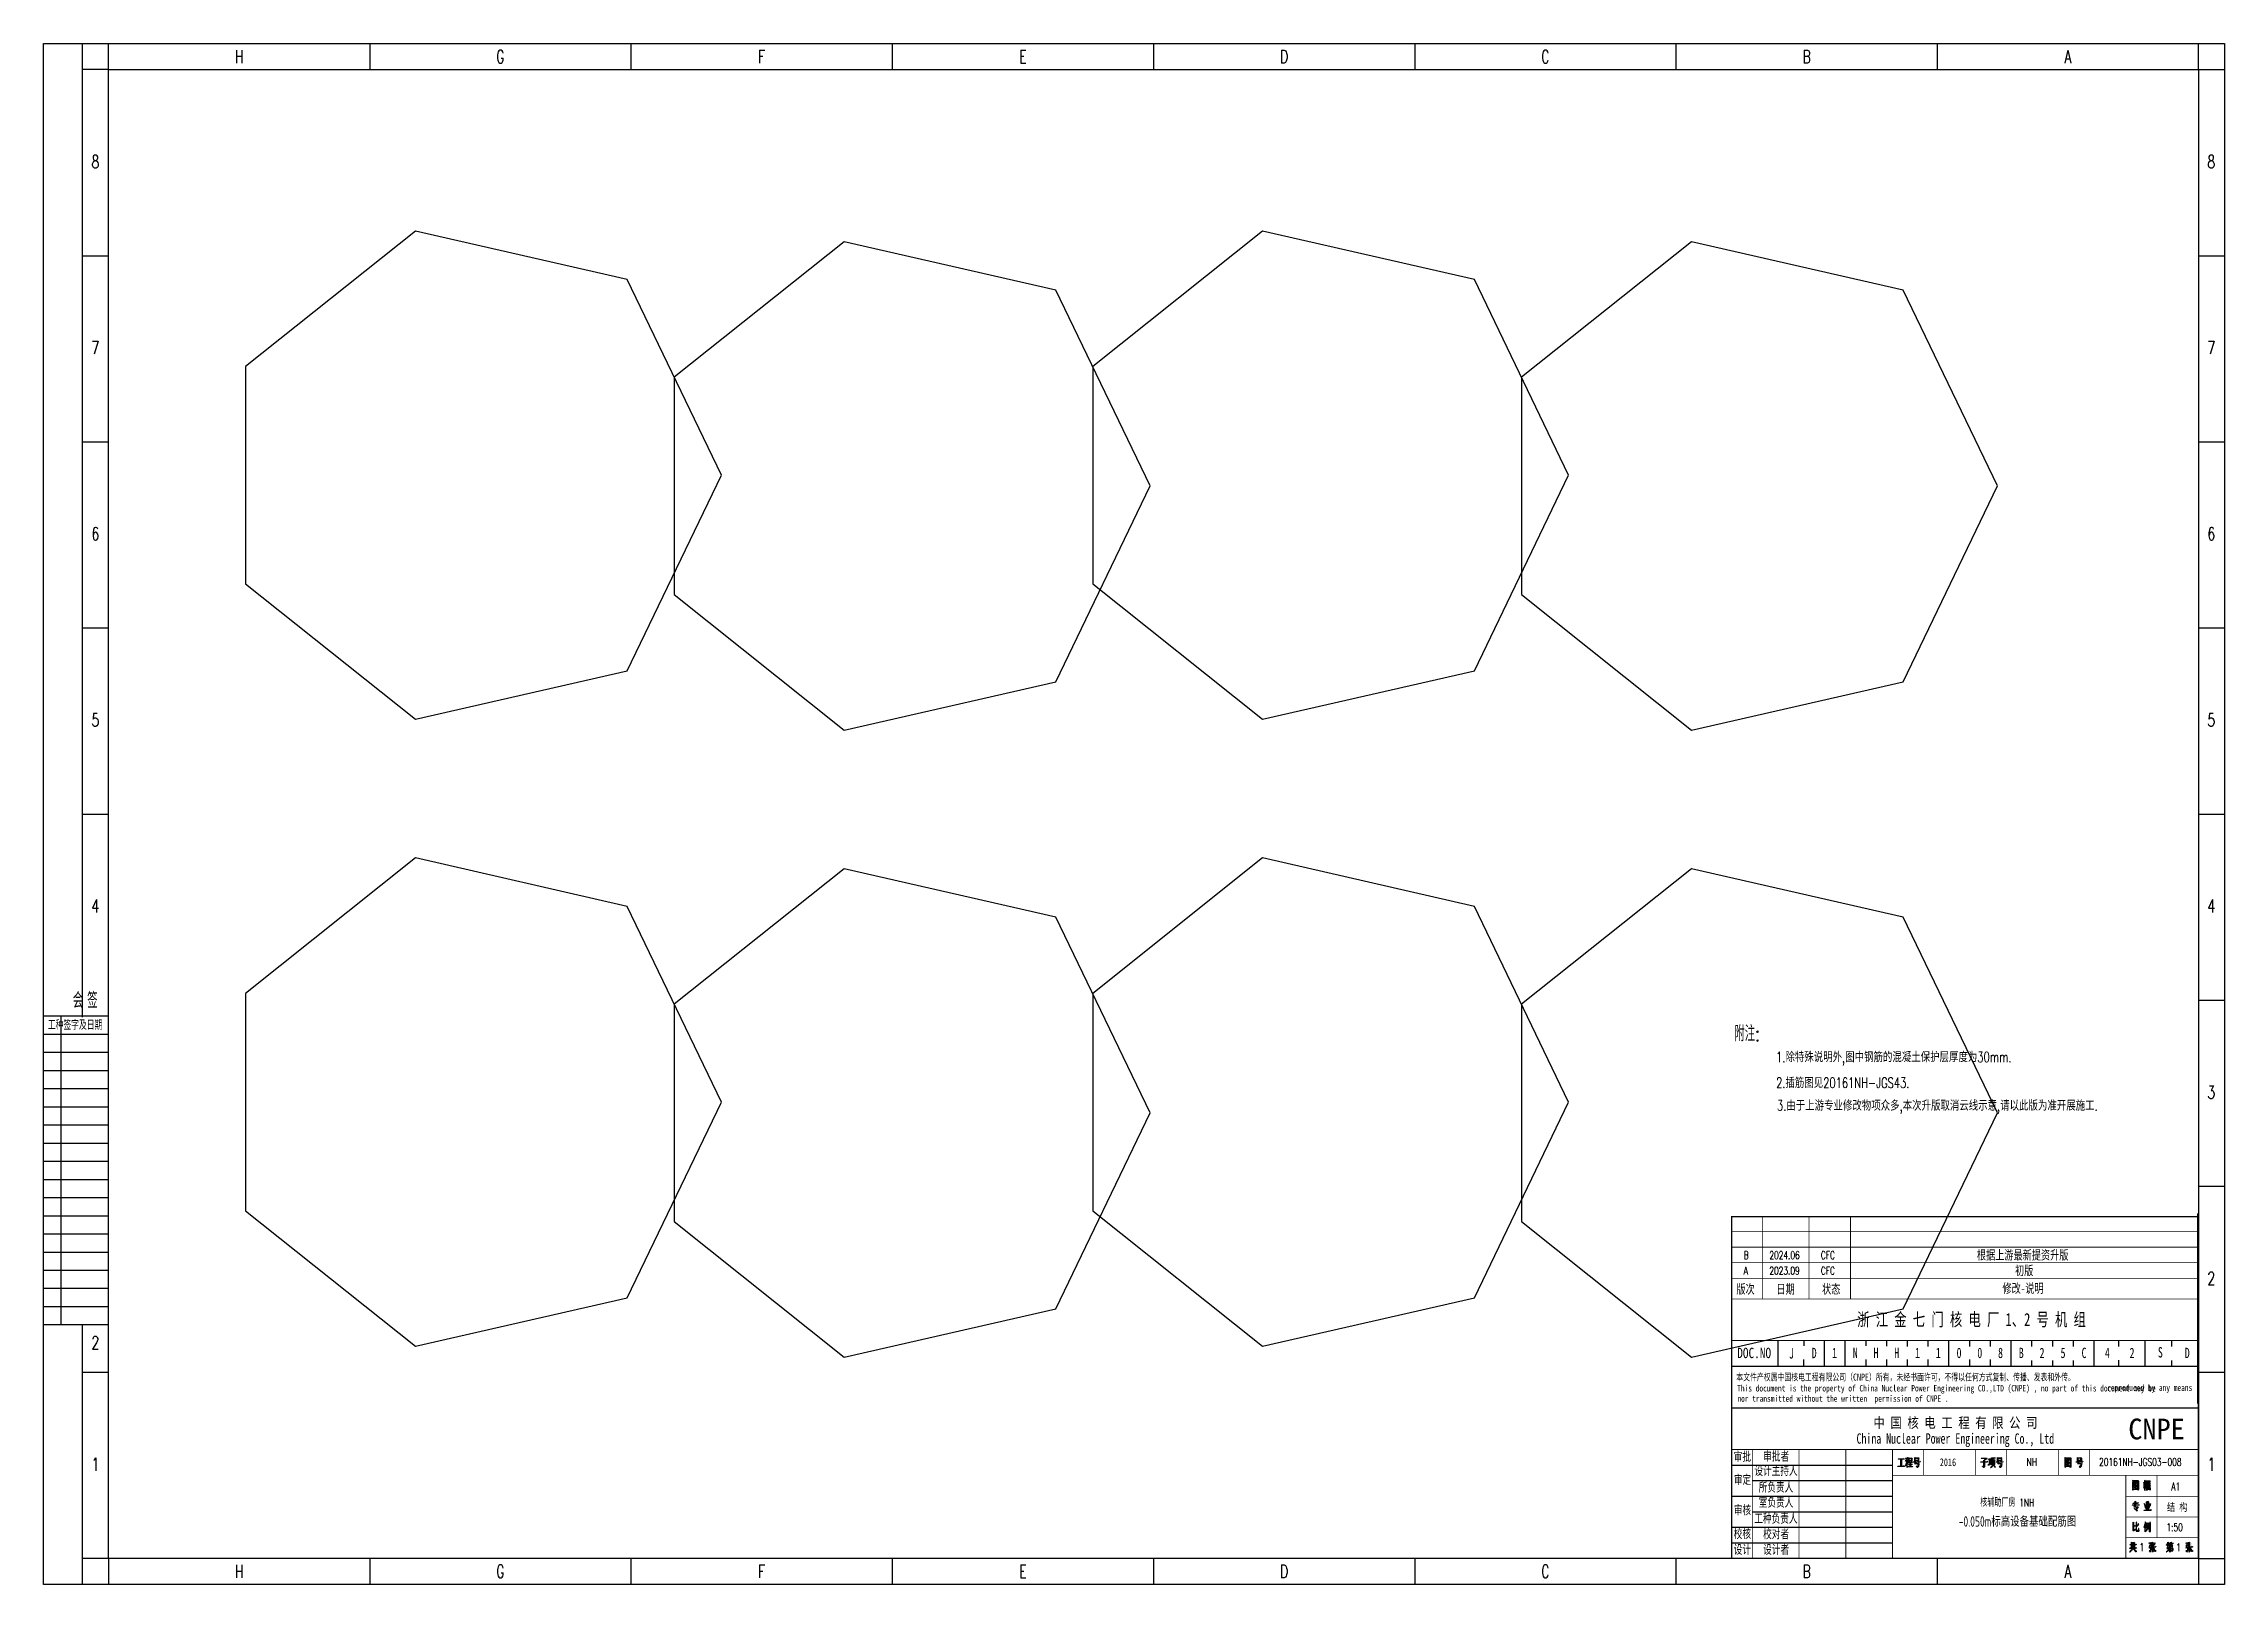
# Model space of a CAD drawing. Extents: x -383207 to 558143, y -95136 to 11777.
# Drawn here: x 207383 to 249433, y -93974 to -64274 of the extents above; entities that cross this region are included whole.
import ezdxf
from ezdxf.enums import TextEntityAlignment as Align

# ---------------------------------------------------------------- set-up
doc = ezdxf.new("R2010")
doc.units = 0
doc.linetypes.add('CONTINOUS', pattern=[0])
doc.layers.get('0').update_dxf_attribs({"linetype": 'CONTINUOUS'})
for name, color, linetype in [('1', 7, 'CONTINUOUS'), ('BORDER', 7, 'CONTINUOUS'), ('DIM', 3, 'CONTINUOUS'), ('PUB_TEXT', 7, 'CONTINUOUS'), ('TEXT', 4, 'CONTINUOUS'), ('TK', 4, 'CONTINUOUS'), ('图框', 4, 'CONTINOUS')]:
    doc.layers.add(name, color=color, linetype=linetype)
doc.styles.add('bine', font='binee.shx', dxfattribs={"width": 0.7, "bigfont": 'binec.shx'})
doc.styles.add('CHINESE-3', font='romand.shx', dxfattribs={"width": 0.8, "bigfont": 'ochinese.shx'})
doc.styles.add('HZ', font='TXT.shx', dxfattribs={"width": 0.7, "bigfont": 'hz.shx'})
doc.styles.add('RH', font='romans.shx', dxfattribs={"width": 0.7, "bigfont": 'hz.shx'})
doc.styles.add('romand', font='romand.shx', dxfattribs={"width": 0.7, "height": 200, "bigfont": 'OCHINESE.shx'})
doc.styles.add('TSSD_Dimension', font='Tssdeng.shx', dxfattribs={"width": 0.7, "bigfont": 'tssdchn.shx'})
doc.styles.add('宋体', font='', dxfattribs={"width": 0.7})
doc.styles.get('宋体').set_extended_font_data('SimSun')

msp = doc.modelspace()

# ---------------------------------------------------------------- texts
at = {"color": 2, "style": '宋体', "width": 0.7}
msp.add_text('浙 江 金 七 门 核 电 厂 1、2 号 机 组', height=250.012, dxfattribs=at).set_placement((242351.5, -88992.3))
at = {"color": 2, "linetype": 'Continuous', "attachment_point": 5, "style": '宋体'}
for s, width, insert, char_height in [('J', 288.754, (241084.2, -89521.7), 200), ('D', 338.022, (241522.7, -89513.9), 200), ('1', 338.022, (241916, -89512.8), 200), ('N', 338.022, (242316, -89512.8), 200), ('H', 5000.245, (242716, -89512.8), 200), ('H', 338.022, (243116, -89512.8), 200), ('1', 338.022, (243516, -89512.8), 200), ('1', 338.022, (243916.1, -89512.8), 200), ('0', 338.022, (244316.1, -89512.8), 200), ('B', 338.022, (245516.1, -89512.8), 200), ('2', 338.022, (245916.2, -89512.8), 200), ('5', 338.022, (246321.7, -89512.8), 200), ('C', 338.022, (246726.8, -89512.8), 200), ('4', 338.022, (247176.8, -89512.8), 200), ('2', 338.022, (247651.9, -89512.8), 200), ('S', 338.022, (248198.2, -89502.3), 200), ('D', 338.022, (248716.3, -89512.8), 200), ('2016', 865.482, (244102.6, -91620.3), 150.01)]:
    msp.add_mtext_dynamic_manual_height_columns(s, width=width, gutter_width=50, heights=[0], dxfattribs=dict(at, insert=insert, char_height=char_height))
at = {"color": 1, "linetype": 'Continuous', "char_height": 200, "attachment_point": 5, "style": '宋体'}
for s, insert in [('0', (244716.1, -89512.8)), ('8', (245116.1, -89512.8))]:
    msp.add_mtext_dynamic_manual_height_columns(s, width=200.01, gutter_width=2, heights=[0], dxfattribs=dict(at, insert=insert))
at = {"color": 2, "char_height": 170.008, "attachment_point": 1, "style": '宋体'}
for s, width, heights, insert in [('\\pi40.01311;审批', 400.02, [222], (239932.3, -91424.5)), ('\\pi185.94214;审批者', 859.809, [0], (240354.9, -91418.9)), ('\\pi42.32712;审定', 400.02, [0], (239932.3, -91869)), ('\\pi15.03637;设计主持人', 859.809, [0], (240354.9, -91695.3)), ('\\pi98.34053;所负责人', 859.809, [0], (240354.9, -92015.3)), ('\\pi41.66597;审核', 400.02, [0], (239932.3, -92454.7)), ('\\pi99.66282;室负责人', 859.809, [0], (240354.9, -92307)), ('\\pi39.35197;校核', 400.02, [0], (239932.3, -92911.1)), ('\\pi14.7058;工种负责人', 859.809, [0], (240354.9, -92616.8)), ('\\pi183.62813;校对者', 859.809, [221], (240354.9, -92916)), ('\\pi39.0214;设计', 400.02, [0], (239932.3, -93216.2)), ('\\pi184.61985;设计者', 859.809, [221], (240354.9, -93216.2))]:
    msp.add_mtext_dynamic_manual_height_columns(s, width=width, gutter_width=50, heights=heights, dxfattribs=dict(at, insert=insert))
at = {"layer": '1', "color": 2, "style": '宋体'}
for s, height, width, p in [('根据上游最新提资升版', 180, 0.7, (244661, -87712.6)), ('初版', 180.01, 0.7, (245395.9, -88012.7)), ('版次', 180.01, 0.7, (240024.1, -88369.9)), ('日期 ', 180.01, 0.7, (240796.8, -88369.9)), ('状态', 180.01, 0.7, (241675.5, -88369.9)), ('修改-说明', 180.01, 0.7, (245153.7, -88355.1)), ('DOC.NO', 200.01, 0.8, (240039.6, -89612.6)), ('中 国 核 电 工 程 有 限 公 司', 200.01, 0.8, (242666.2, -90956.9)), ('China Nuclear Power Engineering Co., Ltd', 200.01, 0.7, (242339.8, -91262.2))]:
    msp.add_text(s, height=height, dxfattribs=dict(at, width=width)).set_placement(p)
at = {"layer": '1', "color": 2, "ltscale": 0.8, "style": '宋体', "width": 0.7}
for s, height, p in [('本文件产权属中国核电工程有限公司（CNPE）所有，未经书面许可，不得以任何方式复制、传播、发表和外传。', 135.007, (240022.3, -90045.4)), ('This document is the property of China Nuclear Power Engineering CO.,LTD (CNPE) , no part of this document may be', 125.0062, (240038.1, -90255.1)), ('nor transmitted without the written  permission of CNPE .', 125.006, (240042.8, -90454.1)), ('reproduced by any means , ', 125.006, (247170.7, -90245.1))]:
    msp.add_text(s, height=height, dxfattribs=at).set_placement(p)
at = {"layer": 'PUB_TEXT', "color": 2, "style": '宋体'}
msp.add_text('CNPE', height=400.02, dxfattribs=at).set_placement((247580.3, -91178.3))
at = {"layer": 'TEXT', "style": 'RH', "width": 0.7}
for s, height, p in [('附注:', 300, (239984.9, -83503.9)), ('1.除特殊说明外,图中钢筋的混凝土保护层厚度为30mm.', 200, (240788.8, -83907.5)), ('2.插筋图见20161NH-JGS43.', 200, (240788.8, -84404.3))]:
    msp.add_text(s, height=height, dxfattribs=at).set_placement(p)
msp.add_text('3.由于上游专业修改物项众多,本次升版取消云线示意,请以此版为准开展施工.', height=200, dxfattribs=at).set_placement((240805.7, -84901.8), align=Align.BOTTOM_LEFT)
at = {"layer": 'TK', "color": 2}
for s, height, style, width, p in [('A', 150, 'romand', 0.7, (240164.9, -88002.4)), ('B', 150, 'romand', 0.7, (240164.9, -87702.4)), ('2024.06', 150, 'romand', 0.7, (240659.4, -87702.4)), ('2023.09', 150.01, 'romand', 0.7, (240659.4, -88002.4)), ('CFC', 150, 'romand', 0.7, (241652.5, -87702.4)), ('CFC', 150.01, 'romand', 0.7, (241652.6, -88002.4)), ('NH', 150.01, 'romand', 0.7, (245620.8, -91690.2)), ('结 构', 150.01, 'CHINESE-3', 0.8, (248325, -92574.3))]:
    msp.add_text(s, height=height, dxfattribs=dict(at, style=style, width=width)).set_placement(p)
at = {"layer": 'TK', "color": 1, "width": 0.7}
for s, height, style, p in [('20161NH-JGS03-008', 150.007, 'romand', (247017.3, -91689.1)), ('A1', 150.01, 'romand', (248408.9, -92163)), ('核辅助厂房 1NH ', 150.01, 'RH', (244724.2, -92472.3)), ('-0.050m标高设备基础配筋图', 200.01, 'TSSD_Dimension', (244309.8, -92861.1)), ('1:50', 150.01, 'romand', (248315.3, -92948.3))]:
    msp.add_text(s, height=height, dxfattribs=dict(at, style=style)).set_placement(p)
at = {"layer": 'TK', "color": 4, "style": 'romand', "width": 0.7}
for p in [(247795.2, -93330.7), (248504, -93336.4)]:
    msp.add_text('1', height=150, dxfattribs=at).set_placement(p)

# ---------------------------------------------------------------- blocks, each defined once
blk = doc.blocks.new('会签')
at = {"color": 0}
for p, q in [((3629.69, -1305.73), (3604.69, -1305.73)), ((3611.37, -1424.73), (3611.37, -1305.73)), ((3629.69, -1312.73), (3604.69, -1312.73)), ((3629.69, -1319.73), (3604.69, -1319.73)), ((3629.69, -1326.73), (3604.69, -1326.73)), ((3629.69, -1333.73), (3604.69, -1333.73)), ((3629.69, -1340.73), (3604.69, -1340.73)), ((3629.69, -1347.73), (3604.69, -1347.73)), ((3629.69, -1354.73), (3604.69, -1354.73)), ((3629.69, -1361.73), (3604.69, -1361.73)), ((3629.69, -1368.73), (3604.69, -1368.73)), ((3629.69, -1375.73), (3604.69, -1375.73)), ((3629.69, -1382.73), (3604.69, -1382.73)), ((3629.69, -1389.73), (3604.69, -1389.73)), ((3629.69, -1396.73), (3604.69, -1396.73)), ((3629.69, -1403.73), (3604.69, -1403.73)), ((3629.69, -1410.73), (3604.69, -1410.73)), ((3629.69, -1417.73), (3604.69, -1417.73)), ((3629.69, -1424.73), (3604.69, -1424.73))]:
    blk.add_line(p, q, dxfattribs=at)
at = {"color": 0, "style": 'bine', "width": 0.7}
for s, height, p in [('会 签  ', 6, (3622.23, -1302.52)), ('工种签字及日期', 3.3, (3616.78, -1310.89))]:
    blk.add_text(s, height=height, dxfattribs=at).set_placement(p, align=Align.CENTER)
blk = doc.blocks.new('tk')
at = {"color": 4}
for p, q in [((677531, -69999), (719581, -69999)), ((677531, -99699), (677531, -69999)), ((678281, -88767), (678281, -69999)), ((678781, -70499), (678781, -69999)), ((683818, -69999), (683818, -70499)), ((688856, -69999), (688856, -70499)), ((693893, -69999), (693893, -70499)), ((698931, -69999), (698931, -70499)), ((703968, -69999), (703968, -70499)), ((709006, -69999), (709006, -70499)), ((714043, -69999), (714043, -70499)), ((719081, -70499), (719081, -69999)), ((719581, -69999), (719581, -99699)), ((678781, -70499), (678281, -70499)), ((678781, -70499), (719081, -70499)), ((678781, -99199), (678781, -70499)), ((719081, -70499), (719081, -99199)), ((719081, -70499), (719581, -70499)), ((678281, -74086), (678781, -74086)), ((719081, -74086), (719581, -74086)), ((678281, -77674), (678781, -77674)), ((719081, -77674), (719581, -77674)), ((678281, -81261), (678781, -81261)), ((719081, -81261), (719581, -81261)), ((678281, -84849), (678781, -84849)), ((719081, -84849), (719081, -99199)), ((719081, -84849), (719081, -99199)), ((719081, -84849), (719081, -99199)), ((719081, -84849), (719081, -99199)), ((719081, -84849), (719581, -84849)), ((719081, -88436), (719581, -88436)), ((719081, -92024), (719581, -92024)), ((678281, -99699), (678281, -94702)), ((678281, -95611), (678781, -95611)), ((719081, -95611), (719581, -95611)), ((678781, -99199), (678281, -99199)), ((719081, -99199), (678781, -99199)), ((678781, -99199), (678781, -99699)), ((683818, -99199), (683818, -99699)), ((688856, -99199), (688856, -99699)), ((693893, -99199), (693893, -99699)), ((698931, -99199), (698931, -99699)), ((703968, -99199), (703968, -99699)), ((709006, -99199), (709006, -99699)), ((709006, -99199), (709006, -99699)), ((714043, -99199), (714043, -99699)), ((719081, -99199), (719081, -99699)), ((719081, -99199), (719581, -99199)), ((719581, -99699), (677531, -99699))]:
    blk.add_line(p, q, dxfattribs=at)
at = {"color": 4, "xscale": 50, "yscale": 50, "zscale": 50}
blk.add_blockref('会签', (497299, -23462), dxfattribs=at)
at = {"color": 4, "style": 'HZ', "width": 0.7}
for s, p in [('H', (681300, -70374)), ('G', (686337, -70374)), ('F', (691375, -70374)), ('E', (696412, -70374)), ('D', (701450, -70374)), ('C', (706487, -70374)), ('B', (711525, -70374)), ('A', (716562, -70374)), ('8', (678529, -72398)), ('8', (719329, -72398)), ('7', (678529, -75986)), ('7', (719329, -75986)), ('6', (678529, -79573)), ('6', (719329, -79573)), ('5', (678529, -83161)), ('5', (719329, -83161)), ('4', (678529, -86748)), ('4', (719329, -86748)), ('3', (719329, -90336)), ('2', (719329, -93923)), ('2', (678529, -95164)), ('1', (678529, -97511)), ('1', (719329, -97511)), ('H', (681300, -99574)), ('G', (686337, -99574)), ('F', (691375, -99574)), ('E', (696412, -99574)), ('D', (701450, -99574)), ('C', (706487, -99574)), ('B', (711525, -99574)), ('A', (716562, -99574))]:
    blk.add_text(s, height=250, dxfattribs=at).set_placement(p, align=Align.CENTER)

# ---------------------------------------------------------------- hatches: boundary and pattern name
at = {"layer": '1'}
h = msp.add_hatch(color=2, dxfattribs=at)
h.paths.add_polyline_path([(243204.6, -91559.7), (243259.4, -91559.7), (243248.9, -91544.8), (243241.4, -91555.5), (243141.7, -91555.5), (243146.2, -91562.1), (243152.2, -91560.2), (243158.1, -91559.7), (243195.8, -91559.7), (243195.8, -91696.3), (243133.4, -91696.3), (243138.2, -91703), (243143.9, -91701.1), (243149.8, -91700.6), (243267, -91700.6), (243255.8, -91684.7), (243247.8, -91696.3), (243204.6, -91696.3)])
h.paths.add_polyline_path([(243317.2, -91634.4), (243317, -91620.4), (243317, -91613.8), (243321.8, -91620.7), (243325.3, -91627.8), (243328.2, -91635.1), (243328.9, -91637.3), (243332, -91644.2), (243335.3, -91642), (243335.7, -91640.6), (243337.2, -91632.8), (243335, -91625.2), (243334.6, -91624.7), (243330.8, -91620.4), (243325.5, -91616.2), (243318.9, -91611.7), (243317, -91610.5), (243317, -91593.9), (243341.7, -91593.9), (243332.2, -91580.6), (243325.8, -91589.6), (243317, -91589.6), (243317, -91548.1), (243325.5, -91546), (243332, -91544.5), (243336.7, -91543.8), (243338.1, -91543.8), (243330.5, -91528.9), (243327, -91532.4), (243321.8, -91536), (243314.9, -91539.8), (243311.3, -91541.5), (243304.4, -91544.3), (243298.3, -91546.7), (243292.3, -91548.6), (243286.9, -91550), (243285, -91550.5), (243285, -91553.8), (243293.1, -91552.6), (243299.7, -91551.7), (243305.4, -91550.5), (243309.7, -91549.8), (243309.7, -91589.6), (243280.5, -91589.6), (243285, -91596.5), (243290.2, -91593.9), (243307.8, -91593.9), (243306.8, -91601.5), (243305.4, -91609.5), (243303.5, -91618.1), (243301.4, -91626.8), (243299, -91636.3), (243296.9, -91643.9), (243294.5, -91651.7), (243291.9, -91659.6), (243288.8, -91667.4), (243285.7, -91675.5), (243282.4, -91683.5), (243281, -91686.4), (243282.1, -91689), (243289.7, -91676.2), (243293.3, -91669.3), (243296.6, -91661.9), (243299.7, -91654.4), (243302.8, -91646.5), (243305.6, -91638.2), (243308.2, -91629.7), (243309.7, -91624.7), (243309.4, -91636.3), (243309.4, -91694.7), (243309.2, -91702.3), (243309.2, -91709.4), (243308.9, -91716), (243308.9, -91721.5), (243317.7, -91715.5), (243317.7, -91712.5), (243317.5, -91708.2), (243317.5, -91696.3), (243317.2, -91688.7)])
h.paths.add_polyline_path([(243405.7, -91550.5), (243410.9, -91545.5), (243402.9, -91533.9), (243397.6, -91541.5), (243355, -91541.5), (243346.2, -91533.9), (243346.4, -91542.6), (243346.4, -91542.6), (243346.7, -91551.7), (243346.9, -91560.4), (243346.9, -91579.4), (243346.7, -91588.4), (243346.7, -91597.2), (243346.4, -91606), (243346.2, -91608.8), (243354.5, -91603.8), (243354.5, -91593.9), (243398.1, -91593.9), (243398.1, -91604.8), (243406.2, -91600.5), (243406.2, -91595.5), (243405.9, -91588.9), (243405.9, -91580.6), (243405.7, -91570.4)])
h.paths.add_polyline_path([(243354.5, -91545.5), (243398.1, -91545.5), (243398.1, -91589.6), (243354.5, -91589.6)], flags=16)
h.paths.add_polyline_path([(243379.4, -91623.8), (243415, -91623.8), (243405.7, -91610.5), (243399.3, -91619.7), (243338.6, -91619.7), (243343.3, -91626.4), (243348.6, -91623.8), (243371.8, -91623.8), (243371.8, -91660.5), (243342.2, -91660.5), (243346.9, -91667.2), (243352.1, -91664.8), (243371.8, -91664.8), (243371.8, -91703.9), (243330.1, -91703.9), (243334.6, -91710.6), (243340.5, -91708.7), (243346.2, -91708), (243419.2, -91708), (243409.3, -91694), (243402.2, -91703.9), (243379.4, -91703.9), (243379.4, -91664.8), (243412.1, -91664.8), (243402.9, -91651.3), (243396.5, -91660.5), (243379.4, -91660.5)])
h.paths.add_polyline_path([(243536.4, -91573), (243536.4, -91544.8), (243540.9, -91538.9), (243532.8, -91528.9), (243527.6, -91537.2), (243469.7, -91537.2), (243461.2, -91530.5), (243461.4, -91539.1), (243461.4, -91547.9), (243461.7, -91556.9), (243461.7, -91574.9), (243461.4, -91583.9), (243461.4, -91592.7), (243461.2, -91601), (243461.2, -91601.5), (243469.7, -91597.2), (243469.7, -91588.9), (243528.1, -91588.9), (243528.1, -91598.1), (243536.9, -91592.9), (243536.6, -91588.2), (243536.6, -91581.5)])
h.paths.add_polyline_path([(243469.7, -91541.5), (243528.1, -91541.5), (243528.1, -91584.6), (243469.7, -91584.6)], flags=16)
h.paths.add_polyline_path([(243486.8, -91614.7), (243564.4, -91614.7), (243553.7, -91599.8), (243546.1, -91610.5), (243433.7, -91610.5), (243438.4, -91617.1), (243443.7, -91614.7), (243476.9, -91614.7), (243475, -91624.2), (243472.8, -91632.3), (243472.1, -91634.7), (243468.3, -91642), (243465.2, -91645.6), (243472.1, -91657.2), (243477.3, -91649.6), (243530.9, -91649.6), (243529.5, -91663.6), (243527.9, -91675.2), (243526.2, -91684.5), (243524.3, -91691.8), (243522.4, -91696.6), (243520.4, -91699.5), (243516.5, -91700.8), (243511.5, -91700.8), (243505.3, -91699.7), (243498, -91697.3), (243491.3, -91694.7), (243490.9, -91698), (243498, -91703), (243503.4, -91708.2), (243507, -91713.6), (243508.6, -91719.3), (243508.9, -91720.5), (243516, -91717.7), (243521.2, -91714.8), (243522.4, -91713.9), (243527.1, -91709.4), (243530.5, -91704.6), (243531.9, -91701.3), (243533.3, -91695.9), (243535, -91688.5), (243536.6, -91678.8), (243538.3, -91667.2), (243539.7, -91654.6), (243545.6, -91648.9), (243536.9, -91636.3), (243530.5, -91645.6), (243478.5, -91645.6)])
h = msp.add_hatch(color=2, dxfattribs=at)
h.paths.add_polyline_path([(244805.2, -91699.2), (244805.2, -91617.1), (244866.4, -91617.1), (244852.9, -91598.9), (244843.7, -91613.1), (244805.2, -91613.1), (244805.2, -91597.2), (244811.6, -91592.2), (244806.4, -91587.2), (244812.6, -91581.1), (244818.3, -91575.6), (244823.7, -91570.4), (244828.7, -91565.9), (244833.5, -91561.9), (244837.7, -91558.1), (244845.1, -91553.1), (244851, -91550.7), (244855.3, -91550.5), (244843.7, -91531.3), (244835.4, -91541.5), (244745.7, -91541.5), (244750.5, -91548.1), (244756.2, -91546.2), (244762.1, -91545.5), (244836.1, -91545.5), (244804.1, -91584.6), (244795.8, -91577.3), (244796.5, -91603.6), (244796.5, -91613.1), (244732.2, -91613.1), (244736.9, -91619.7), (244742.9, -91617.8), (244748.6, -91617.1), (244796.5, -91617.1), (244796.5, -91688), (244795, -91696.8), (244791.7, -91698.9), (244787.7, -91698.5), (244782, -91697.8), (244774.4, -91696.3), (244770.9, -91695.6), (244770.9, -91699.7), (244778.2, -91703.7), (244783.9, -91708.2), (244787.7, -91713.4), (244789.8, -91718.9), (244790.1, -91721.5), (244796.5, -91717.7), (244801.2, -91712.7), (244804.1, -91706.5)])
h.paths.add_polyline_path([(244951.6, -91579.6), (244994.5, -91579.6), (244994.5, -91669.8), (245002.8, -91663.1), (245002.6, -91653.9), (245002.1, -91636.3), (245002.1, -91583), (245007.5, -91578), (244998.1, -91567.3), (244992.8, -91575.6), (244966.5, -91575.6), (244969.8, -91564.7), (244972.7, -91555.7), (244975.1, -91548.3), (244977, -91542.6), (244977.2, -91542.2), (245014.4, -91542.2), (245004, -91527.9), (244996.4, -91538.1), (244932.1, -91538.1), (244936.9, -91544.8), (244942.8, -91542.9), (244948.5, -91542.2), (244966.5, -91542.2), (244966, -91548.3), (244965.3, -91556.4), (244964.1, -91566.4), (244963.2, -91575.6), (244952.1, -91575.6), (244943.3, -91569), (244943.5, -91577.3), (244943.8, -91585.8), (244943.8, -91603.6), (244944, -91612.8), (244944, -91632.1), (244943.8, -91641.8), (244943.8, -91650.8), (244943.5, -91659.3), (244943.5, -91667.4), (244943.3, -91673.1), (244951.6, -91665.5)])
h.paths.add_polyline_path([(244923.8, -91652.9), (244932.6, -91647.2), (244935.2, -91645.6), (244934, -91642.3), (244912.9, -91652.2), (244912.9, -91561.4), (244936.4, -91561.4), (244926.9, -91548.1), (244920, -91557.1), (244882.1, -91557.1), (244886.8, -91563.8), (244892.5, -91561.9), (244898.5, -91561.4), (244905.3, -91561.4), (244905.3, -91655.5), (244896.3, -91659.8), (244889.4, -91662.9), (244884.2, -91665), (244880.9, -91666.2), (244880.4, -91666.4), (244887.3, -91682.1), (244890.4, -91676.9), (244894.4, -91673.1), (244896.6, -91671.4), (244899.9, -91669.1), (244904.1, -91666), (244909.6, -91662.2), (244916.2, -91657.9)])
h.paths.add_polyline_path([(244973.2, -91672.1), (244974.1, -91666.9), (244975.1, -91660.3), (244975.8, -91652.7), (244976.5, -91643.7), (244976.7, -91633.7), (244977, -91622.8), (244977.2, -91611.4), (244982.4, -91605.5), (244968.9, -91594.6), (244969.1, -91604.1), (244969.1, -91622.1), (244968.7, -91639.6), (244968.4, -91647.9), (244967.5, -91658.1), (244965.8, -91667.2), (244963.9, -91675.2), (244961.3, -91682.3), (244959.2, -91687.3), (244956.1, -91691.8), (244952.5, -91696.3), (244948, -91701.1), (244942.6, -91705.8), (244936.4, -91710.6), (244929.5, -91715.3), (244925.3, -91718.1), (244926.9, -91720.5), (244934.3, -91716.7), (244940.7, -91712.9), (244946.4, -91709.1), (244951.6, -91705.6), (244956.1, -91701.8), (244958.5, -91699.7), (244963.2, -91694.2), (244967, -91687.8), (244970.3, -91680.4)])
h.paths.add_polyline_path([(244996.4, -91684.2), (244990.5, -91679.3), (244983.1, -91673.3), (244977.7, -91668.8), (244976.5, -91671.4), (244982.2, -91678.8), (244987.2, -91685.2), (244991.2, -91690.6), (244994, -91694.7), (244998.3, -91701.5), (245002.1, -91708.4), (245004.5, -91712.9), (245008.3, -91718.1), (245010.9, -91713.2), (245011.1, -91704.6), (245008.5, -91697.3), (245007.5, -91695.6), (245004.9, -91692.5), (245001.4, -91688.7)])
h.paths.add_polyline_path([(245135.1, -91573), (245135.1, -91544.8), (245139.7, -91538.9), (245131.6, -91528.9), (245126.4, -91537.2), (245068.7, -91537.2), (245060, -91530.5), (245060.2, -91539.1), (245060.4, -91547.9), (245060.4, -91583.9), (245060.2, -91592.7), (245060, -91601), (245060, -91601.5), (245068.7, -91597.2), (245068.7, -91588.9), (245126.8, -91588.9), (245126.8, -91598.1), (245135.6, -91592.9), (245135.4, -91588.2), (245135.4, -91581.5)])
h.paths.add_polyline_path([(245068.7, -91541.5), (245126.8, -91541.5), (245126.8, -91584.6), (245068.7, -91584.6)], flags=16)
h.paths.add_polyline_path([(245085.6, -91614.7), (245163.1, -91614.7), (245152.5, -91599.8), (245145.1, -91610.5), (245032.5, -91610.5), (245037.2, -91617.1), (245042.4, -91614.7), (245075.6, -91614.7), (245073.7, -91624.2), (245071.8, -91632.3), (245070.9, -91634.7), (245067.1, -91642), (245064, -91645.6), (245070.9, -91657.2), (245076.3, -91649.6), (245129.9, -91649.6), (245128.3, -91663.6), (245126.6, -91675.2), (245124.9, -91684.5), (245123.1, -91691.8), (245121.2, -91696.6), (245119.3, -91699.4), (245118.8, -91699.7), (245115.2, -91700.8), (245110.2, -91700.8), (245104.3, -91699.7), (245096.7, -91697.3), (245090.3, -91694.7), (245089.6, -91698), (245096.7, -91703), (245102.2, -91708.2), (245105.7, -91713.6), (245107.6, -91719.3), (245107.6, -91720.5), (245114.7, -91717.7), (245120, -91714.8), (245121.2, -91713.9), (245125.9, -91709.4), (245129.2, -91704.6), (245130.6, -91701.3), (245132.1, -91695.9), (245133.7, -91688.5), (245135.4, -91678.8), (245137, -91667.2), (245138.7, -91654.6), (245144.4, -91648.9), (245135.6, -91636.3), (245129.2, -91645.6), (245077.3, -91645.6)])
h = msp.add_hatch(color=2, dxfattribs=at)
h.paths.add_polyline_path([(246469.5, -91685.9), (246469.5, -91543.8), (246473, -91538.9), (246465, -91528.9), (246460.2, -91536.5), (246368.7, -91536.5), (246359.4, -91528.9), (246359.6, -91538.4), (246359.9, -91547.4), (246359.9, -91704.4), (246359.6, -91713.2), (246359.4, -91720.5), (246368.2, -91715.5), (246368.2, -91701.3), (246461.4, -91701.3), (246461.4, -91718.9), (246470.2, -91712.2), (246469.7, -91703.9), (246469.7, -91695.1)])
h.paths.add_polyline_path([(246368.2, -91647.2), (246374.1, -91644.2), (246379.8, -91640.8), (246385.5, -91637.3), (246391, -91633.2), (246396.2, -91629), (246401.4, -91624.2), (246406.6, -91619.3), (246411.6, -91614), (246412.3, -91613.1), (246417, -91619), (246421.8, -91624.5), (246426.8, -91629.4), (246432, -91633.7), (246437.4, -91637.5), (246443.4, -91640.6), (246448.6, -91643), (246451.2, -91637.3), (246456.7, -91633.2), (246459, -91632.3), (246459, -91629), (246451.9, -91628), (246445.5, -91626.6), (246439.3, -91624.5), (246433.6, -91621.6), (246428.4, -91618.3), (246423.7, -91614), (246419.2, -91609.3), (246417, -91606.4), (246422, -91598.9), (246426.3, -91592), (246430.1, -91585.8), (246432.7, -91581.3), (246437.4, -91574.9), (246442.4, -91570.6), (246444.6, -91569.7), (246434.6, -91554.7), (246429.4, -91563), (246400.2, -91563), (246403.5, -91555.7), (246404.7, -91553.8), (246409.5, -91548.8), (246398.3, -91540.5), (246461.4, -91540.5), (246461.4, -91697.3), (246368.2, -91697.3)], flags=16)
h.paths.add_polyline_path([(246390.2, -91665.5), (246390.2, -91662.2), (246405.9, -91664.5), (246412.5, -91666), (246418, -91667.4), (246422.7, -91668.8), (246426.3, -91670.5), (246429.6, -91673.1), (246433.6, -91679), (246434.6, -91686.4), (246434.1, -91689.2), (246431.5, -91691.8), (246426.3, -91687.3), (246425.3, -91685.9), (246422, -91682.8), (246417.5, -91679.5), (246412.1, -91676.2), (246405.9, -91672.6), (246398.5, -91669.1)], flags=0)
h.paths.add_polyline_path([(246368.2, -91643.9), (246368.2, -91540.5), (246397.1, -91540.5), (246396.4, -91546.7), (246394.5, -91554.7), (246391.7, -91564.5), (246390.2, -91569), (246387.6, -91576.8), (246384.6, -91584.6), (246381.5, -91592.2), (246378.1, -91599.8), (246374.6, -91607.2), (246376.3, -91608.8), (246380.3, -91602.6), (246384.3, -91596), (246388.1, -91589.1), (246391.9, -91581.8), (246395.2, -91574.2), (246396.2, -91572.3), (246398.1, -91579.9), (246400.7, -91587.7), (246403.8, -91595.5), (246407.1, -91603.6), (246408.3, -91606.4), (246404.5, -91611.4), (246400.2, -91616.4), (246395.5, -91621.4), (246390.5, -91626.4), (246385, -91631.1), (246379.3, -91635.6), (246373.2, -91640.4)], flags=16)
h.paths.add_polyline_path([(246401.9, -91634.7), (246402.6, -91631.3), (246405.9, -91632.3), (246413, -91634.9), (246418.7, -91637.3), (246423, -91639.6), (246427, -91644.9), (246427.5, -91652.9), (246425.6, -91658.4), (246421.8, -91654.6), (246418.7, -91650.8), (246414.4, -91646.1), (246408.7, -91640.8)], flags=0)
h.paths.add_polyline_path([(246412.3, -91599.8), (246409.2, -91594.3), (246405.9, -91587.7), (246402.8, -91579.9), (246399.5, -91570.6), (246398.3, -91567.3), (246429.4, -91567.3), (246425.8, -91575.6), (246422, -91583.2), (246418.5, -91590.1), (246414.7, -91596.5)], flags=16)
h.paths.add_polyline_path([(246675.3, -91573), (246675.3, -91544.8), (246679.8, -91538.9), (246671.8, -91528.9), (246666.5, -91537.2), (246608.9, -91537.2), (246600.1, -91530.5), (246600.4, -91539.1), (246600.6, -91547.9), (246600.6, -91583.9), (246600.4, -91592.7), (246600.1, -91601), (246600.1, -91601.5), (246608.9, -91597.2), (246608.9, -91588.9), (246667, -91588.9), (246667, -91598.1), (246675.8, -91592.9), (246675.6, -91588.2), (246675.6, -91581.5)])
h.paths.add_polyline_path([(246608.9, -91541.5), (246667, -91541.5), (246667, -91584.6), (246608.9, -91584.6)], flags=16)
h.paths.add_polyline_path([(246625.8, -91614.7), (246703.3, -91614.7), (246692.9, -91599.8), (246685.3, -91610.5), (246572.6, -91610.5), (246577.4, -91617.1), (246582.6, -91614.7), (246615.8, -91614.7), (246613.9, -91624.2), (246612, -91632.3), (246611, -91634.7), (246607.3, -91642), (246604.2, -91645.6), (246611, -91657.2), (246616.5, -91649.6), (246670.1, -91649.6), (246668.4, -91663.6), (246666.8, -91675.2), (246665.1, -91684.5), (246663.2, -91691.8), (246661.3, -91696.6), (246659.4, -91699.5), (246655.4, -91700.8), (246650.4, -91700.8), (246644.5, -91699.7), (246636.9, -91697.3), (246630.5, -91694.7), (246629.8, -91698), (246636.9, -91703), (246642.4, -91708.2), (246645.9, -91713.6), (246647.8, -91719.3), (246647.8, -91720.5), (246654.9, -91717.7), (246660.1, -91714.8), (246661.3, -91713.9), (246666.1, -91709.4), (246669.4, -91704.6), (246670.8, -91701.3), (246672.2, -91695.9), (246673.9, -91688.5), (246675.6, -91678.8), (246677.2, -91667.2), (246678.9, -91654.6), (246684.6, -91648.9), (246675.8, -91636.3), (246669.4, -91645.6), (246617.7, -91645.6)])
h = msp.add_hatch(color=2, dxfattribs=at)
h.paths.add_polyline_path([(247774.2, -91983.7), (247777.8, -91978.7), (247769.6, -91968.7), (247764.9, -91976.2), (247673.5, -91976.2), (247664.1, -91968.7), (247664.4, -91978.3), (247664.6, -91987.3), (247664.7, -91995.8), (247664.7, -92000.4), (247664.7, -92126.2), (247664.7, -92135.2), (247664.5, -92144.2), (247664.3, -92153), (247664.1, -92160.4), (247672.8, -92155.4), (247672.8, -92141.2), (247766.1, -92141.2), (247766.1, -92158.7), (247774.8, -92152), (247774.5, -92143.8), (247774.3, -92135.1), (247774.2, -92125.7), (247774.2, -92122)])
h.paths.add_polyline_path([(247672.8, -91980.4), (247702, -91980.4), (247766.1, -91980.4), (247766.1, -92137), (247672.8, -92137), (247672.8, -92087)], flags=16)
h.paths.add_polyline_path([(247677.9, -92080.1), (247684.1, -92075.5), (247689.8, -92070.9), (247695.2, -92066.1), (247700.2, -92061.2), (247704.8, -92056.3), (247709.1, -92051.3), (247713.1, -92046.2), (247711.8, -92043.5), (247708.4, -92035.5), (247705.5, -92027.6), (247702.9, -92019.7), (247700.8, -92012), (247700, -92013.9), (247696.6, -92021.6), (247692.9, -92028.9), (247689.1, -92035.9), (247685.2, -92042.5), (247681, -92048.7), (247679.2, -92047.1), (247679.3, -92046.9), (247682.9, -92039.6), (247686.3, -92032), (247689.4, -92024.4), (247692.3, -92016.6), (247695, -92008.7), (247696.4, -92004.2), (247699.3, -91994.6), (247701.1, -91986.6), (247701.9, -91980.9), (247703.8, -91980.9), (247714.2, -91988.7), (247709.6, -91993.7), (247708.3, -91995.6), (247704.9, -92002.9), (247734, -92002.9), (247739.3, -91994.5), (247749.2, -92009.6), (247747.2, -92010.5), (247742.2, -92014.7), (247737.5, -92021.2), (247735, -92025.6), (247731.1, -92031.7), (247726.8, -92038.6), (247721.8, -92046.2), (247724, -92049.1), (247728.3, -92053.9), (247733.1, -92058.1), (247738.3, -92061.6), (247744, -92064.4), (247750.2, -92066.5), (247756.7, -92067.9), (247763.8, -92068.7), (247763.8, -92072), (247761.5, -92073), (247755.8, -92077.1), (247753.3, -92082.9), (247748, -92080.6), (247742.3, -92077.3), (247736.8, -92073.6), (247731.5, -92069.2), (247726.4, -92064.3), (247721.7, -92058.9), (247717.2, -92052.9), (247716.3, -92053.9), (247711.3, -92059.1), (247706.3, -92064.1), (247701.1, -92068.7), (247695.7, -92073.1), (247690.2, -92077), (247684.5, -92080.7), (247678.8, -92084), (247673.3, -92086.8), (247673.3, -92083.3)], flags=0)
h.paths.add_polyline_path([(247706.6, -92074.5), (247707.2, -92071.2), (247710.8, -92072.2), (247717.9, -92074.7), (247723.5, -92077.1), (247727.6, -92079.5), (247731.7, -92084.8), (247732.3, -92092.9), (247730.4, -92098.2), (247726.5, -92094.5), (247723.5, -92090.7), (247719.1, -92086), (247713.5, -92080.6)], flags=0)
h.paths.add_polyline_path([(247695, -92102), (247702.9, -92103.1), (247710.5, -92104.4), (247717.2, -92105.7), (247722.8, -92107.2), (247727.5, -92108.7), (247731.1, -92110.4), (247734.3, -92113), (247738.3, -92118.9), (247739.3, -92126.2), (247739, -92129), (247736.3, -92131.8), (247731.1, -92127.1), (247730.1, -92125.8), (247726.7, -92122.7), (247722.3, -92119.4), (247716.9, -92116), (247710.6, -92112.5), (247703.3, -92109), (247695, -92105.4)], flags=0)
h.paths.add_polyline_path([(247717.2, -92039.6), (247713.9, -92034.3), (247710.7, -92027.7), (247707.5, -92019.7), (247704.2, -92010.5), (247703.2, -92007), (247734, -92007), (247730.4, -92015.4), (247726.8, -92023.1), (247723.1, -92030), (247719.4, -92036.3)], flags=0)
h = msp.add_hatch(color=2, dxfattribs=at)
h.paths.add_polyline_path([(247907.1, -91982), (247912.3, -91976.2), (247899.5, -91967), (247899.7, -91972.3), (247899.9, -91979.5), (247900, -91988.7), (247900.1, -91999.9), (247900.1, -92008.7), (247887.3, -92008.7), (247879.7, -92002.9), (247879.9, -92008.8), (247880, -92016), (247880.2, -92024.3), (247880.3, -92033.8), (247880.3, -92044.6), (247880.3, -92055.4), (247880.3, -92065.8), (247880.3, -92075.7), (247880.2, -92085.1), (247880.1, -92094), (247880, -92102.4), (247879.9, -92110.3), (247879.7, -92117.6), (247887.3, -92112), (247887.3, -92012.9), (247900.1, -92012.9), (247900.1, -92112.9), (247900.1, -92120), (247900, -92127.8), (247899.9, -92136.4), (247899.8, -92145.8), (247899.7, -92155.9), (247899.5, -92163.7), (247907.7, -92158.7), (247907.5, -92150), (247907.3, -92141.1), (247907.2, -92132.2), (247907.1, -92123.3), (247907.1, -92116.2), (247907.1, -92012.9), (247919.3, -92012.9), (247919.3, -92096.2), (247917, -92100.4), (247911.7, -92099.5), (247908.3, -92098.7), (247908.3, -92102), (247913.8, -92106.2), (247916.7, -92112.8), (247917, -92114.5), (247922.4, -92109.9), (247925.5, -92103.5), (247926.3, -92095.6), (247926.3, -92015.4), (247930.4, -92011.2), (247923.4, -92001.2), (247918.2, -92008.7), (247907.1, -92008.7)])
h.paths.add_polyline_path([(248000.9, -91975.4), (247994.5, -91984.5), (247927.5, -91984.5), (247932.2, -91991.2), (247938, -91989.3), (247943.8, -91988.7), (248010.2, -91988.7)])
h.paths.add_polyline_path([(247952, -92014.5), (247984.6, -92014.5), (247984.6, -92041.2), (247952, -92041.2), (247952, -92045.4), (247984.6, -92045.4), (247984.6, -92057), (247992.8, -92051.2), (247992.5, -92044.5), (247992.3, -92036.1), (247992.2, -92026.1), (247992.2, -92018.7), (247996.2, -92012.9), (247988.1, -92002.9), (247983.4, -92010.4), (247952, -92010.4), (247943.8, -92003.7), (247944.1, -92012.8), (247944.3, -92021.7), (247944.4, -92030.4), (247944.4, -92031.2), (247944.4, -92039.9), (247944.2, -92048.8), (247943.9, -92057.8), (247943.8, -92060.4), (247952, -92056.2), (247952, -92045.4), (247952, -92041.2)])
h.paths.add_polyline_path([(248002.1, -92077), (248005.6, -92072.8), (247998, -92061.2), (247993.3, -92068.7), (247942.6, -92068.7), (247934.5, -92062.9), (247934.7, -92068.9), (247934.9, -92076.3), (247935, -92085.1), (247935, -92095.3), (247935.1, -92107), (247935.1, -92107.9), (247935.1, -92118.3), (247935, -92128), (247934.9, -92137.2), (247934.8, -92145.8), (247934.7, -92153.9), (247934.5, -92161.4), (247934.5, -92162), (247942.6, -92157.1), (247942.6, -92141.2), (247994.5, -92141.2), (247994.5, -92159.5), (248002.7, -92152.9), (248002.4, -92144.5), (248002.2, -92135.7), (248002.1, -92126.5), (248002.1, -92122)])
h.paths.add_polyline_path([(247942.6, -92072.8), (247964.2, -92072.8), (247964.2, -92102), (247942.6, -92102)], flags=16)
h.paths.add_polyline_path([(247942.6, -92106.2), (247964.2, -92106.2), (247964.2, -92137), (247942.6, -92137)], flags=16)
h.paths.add_polyline_path([(247971.2, -92072.8), (247994.5, -92072.8), (247994.5, -92102), (247971.2, -92102)], flags=16)
h.paths.add_polyline_path([(247971.2, -92106.2), (247994.5, -92106.2), (247994.5, -92137), (247971.2, -92137)], flags=16)
h = msp.add_hatch(color=2, dxfattribs=at)
h.paths.add_polyline_path([(247709.6, -92463.3), (247711.3, -92454.1), (247712.5, -92447.2), (247791.9, -92447.2), (247780.8, -92431.6), (247772.5, -92443.2), (247713.2, -92443.2), (247714.4, -92434.2), (247715.8, -92425.4), (247717, -92416.8), (247717.7, -92411.4), (247774.4, -92411.4), (247763.9, -92396.5), (247756.3, -92407.4), (247718.4, -92407.4), (247719.6, -92398.3), (247720.8, -92389.6), (247721.9, -92381.5), (247726.5, -92377.2), (247713.6, -92367.3), (247713.4, -92372.7), (247712.9, -92380.1), (247712.2, -92389.3), (247711, -92400.5), (247710.1, -92407.4), (247671.7, -92407.4), (247676.4, -92414), (247682.1, -92412.1), (247688, -92411.4), (247709.6, -92411.4), (247708.4, -92420.9), (247707, -92429.7), (247705.8, -92438), (247704.9, -92443.2), (247656, -92443.2), (247660.8, -92449.8), (247666.4, -92447.9), (247672.4, -92447.2), (247704.4, -92447.2), (247702.5, -92459.3), (247700.8, -92467.6), (247699.7, -92472.3), (247695.6, -92479.2), (247694.4, -92480.6), (247702, -92490.6), (247706.1, -92484), (247756.8, -92484), (247752.1, -92492.7), (247747.6, -92501), (247743.5, -92508.4), (247739.7, -92515), (247736.4, -92521.2), (247733.3, -92526.4), (247732.4, -92528.1), (247727.4, -92525.2), (247722.2, -92522.2), (247710.3, -92516.5), (247703.7, -92513.4), (247699.2, -92511.5), (247698, -92514.8), (247705.8, -92521), (247712.7, -92526.7), (247718.9, -92531.9), (247724.3, -92536.9), (247729.1, -92541.6), (247732.9, -92545.9), (247735.9, -92549.7), (247737.6, -92552.3), (247742.8, -92559.9), (247746.6, -92560.8), (247747.6, -92558.9), (247748.5, -92550.6), (247748, -92544.7), (247745.9, -92539.9), (247741.2, -92534.5), (247735.2, -92529.7), (247740.4, -92523.1), (247745.2, -92516.7), (247749.7, -92510.8), (247753.7, -92505.1), (247756.3, -92501.5), (247761.6, -92495.1), (247767, -92490.8), (247772.2, -92488.5), (247773.2, -92488.2), (247762.7, -92471.4), (247757.5, -92479), (247706.8, -92479), (247708, -92471.6)])
h.paths.add_polyline_path([(247917.4, -92477.1), (247915.7, -92472.6), (247913.3, -92467.1), (247910.5, -92460.7), (247906.9, -92453.1), (247902.9, -92444.8), (247897.9, -92435.3), (247892.5, -92425.1), (247888, -92416.4), (247885.6, -92418), (247889.6, -92429.2), (247892.9, -92439.6), (247896.3, -92449.1), (247898.9, -92457.9), (247901.2, -92465.9), (247903.4, -92473.5), (247906.5, -92485.9), (247907.2, -92490.6), (247909.3, -92501.3), (247911.7, -92506), (247914.5, -92504.6), (247915.5, -92503.2), (247918.1, -92496.1), (247919, -92487.8), (247918.3, -92480.6)], flags=17)
h.paths.add_polyline_path([(247968.4, -92388.2), (247974.3, -92380.6), (247959.6, -92372.3), (247960.1, -92382.9), (247960.1, -92392.2), (247960.3, -92400), (247960.3, -92542.3), (247936.3, -92542.3), (247936.3, -92388.2), (247941.6, -92382.2), (247927.6, -92373.2), (247927.8, -92382.7), (247928, -92391.7), (247928.3, -92400), (247928.3, -92542.3), (247879.2, -92542.3), (247883.9, -92549), (247889.6, -92547.1), (247895.6, -92546.6), (248017.9, -92546.6), (248005.8, -92529), (247996.3, -92542.3), (247968.4, -92542.3), (247968.4, -92514.8), (247971.4, -92510.1), (247974.8, -92504.6), (247978.1, -92498.9), (247981.4, -92492.5), (247984.7, -92485.6), (247988.3, -92478.3), (247991.8, -92470.4), (247995.4, -92462.1), (247999, -92453.4), (248002.8, -92443.9), (248006.3, -92434.9), (248012.7, -92430.6), (247997.5, -92416.4), (247996.3, -92424.2), (247994.9, -92432), (247991.1, -92447.7), (247988.8, -92455.5), (247986.4, -92463.6), (247983.8, -92471.6), (247980.7, -92479.7), (247977.4, -92487.8), (247974.1, -92496.1), (247968.4, -92508.2)])
h = msp.add_hatch(color=2, dxfattribs=at)
h.paths.add_polyline_path([(247694.2, -92935.3), (247699.9, -92930.8), (247706.3, -92925.8), (247713.6, -92920.8), (247721.5, -92915.4), (247722.4, -92914.9), (247721.9, -92911.3), (247682.8, -92930.6), (247682.8, -92849), (247723.6, -92849), (247713.6, -92834.7), (247706.8, -92844.7), (247682.8, -92844.7), (247682.8, -92789), (247688, -92782.3), (247674, -92773.1), (247674.3, -92779.5), (247674.3, -92786.8), (247674.5, -92794.9), (247674.5, -92814.3), (247674.7, -92825.7), (247674.7, -92924.9), (247673.6, -92933.9), (247672.4, -92936.5), (247679.3, -92950.7), (247681.9, -92947.2), (247685.2, -92943.6), (247689.2, -92939.6)])
h.paths.add_polyline_path([(247788.1, -92940.5), (247790, -92936.5), (247786, -92931.3), (247783.6, -92923.9), (247782.4, -92917.5), (247781.7, -92909), (247781.2, -92898.8), (247781.2, -92894.7), (247778.4, -92894.7), (247777.9, -92907.6), (247777.4, -92917.5), (247777, -92925.3), (247776, -92930.3), (247776, -92930.6), (247772.5, -92937.2), (247769.6, -92938.1), (247745.7, -92938.1), (247740.2, -92936), (247738.3, -92929.1), (247738.1, -92928.2), (247738.1, -92863.2), (247744.2, -92857.7), (247749.9, -92852.3), (247755.1, -92847.3), (247759.9, -92842.3), (247764.4, -92837.3), (247767.2, -92834), (247773.2, -92827.2), (247778.6, -92822.2), (247783.4, -92819.6), (247784.8, -92818.8), (247773.2, -92803.2), (247770.8, -92809.1), (247767.5, -92816.2), (247763.2, -92824.1), (247760.4, -92829), (247756.1, -92835.5), (247751.8, -92841.6), (247747.1, -92847.5), (247742.3, -92853.2), (247738.1, -92858.2), (247738.1, -92788), (247744, -92781.4), (247729.5, -92771.4), (247729.5, -92779.2), (247729.8, -92787.5), (247730, -92796.6), (247730, -92933.2), (247731, -92941), (247734.3, -92946.2), (247739.5, -92948.6), (247742.8, -92949.1), (247773.2, -92949.1), (247779.6, -92947.9), (247783.6, -92945.7)])
h.paths.add_polyline_path([(247907.2, -92929.4), (247907.2, -92835.7), (247911.2, -92829.8), (247903.6, -92824.8), (247905, -92820), (247906.9, -92813.6), (247909.3, -92805.6), (247912.2, -92795.6), (247915.7, -92784.2), (247915.9, -92783), (247920.7, -92779), (247907.9, -92769.8), (247906.9, -92776.4), (247905.5, -92784), (247904.1, -92792.5), (247902, -92802), (247899.6, -92812.2), (247897.7, -92819.8), (247895.3, -92827.4), (247892.9, -92835.2), (247890.3, -92843.3), (247887.5, -92851.3), (247884.4, -92859.6), (247881.1, -92867.9), (247879.9, -92871.5), (247881.6, -92873.2), (247884.6, -92868.2), (247887.7, -92862.3), (247891.5, -92854.9), (247895.3, -92846.6), (247899.6, -92837.3), (247899.6, -92937), (247899.3, -92946.4), (247899.1, -92957.4), (247899.1, -92962.3), (247907.9, -92956.4), (247907.4, -92946.9), (247907.4, -92937.9)])
h.paths.add_polyline_path([(247945, -92799.9), (247973.6, -92799.9), (247963.9, -92785.6), (247956.7, -92795.6), (247917.6, -92795.6), (247922.4, -92802.2), (247927.6, -92799.9), (247935.9, -92799.9), (247935.2, -92806.8), (247934, -92814.8), (247932.6, -92823.6), (247930.7, -92833.3), (247929.5, -92839), (247925.2, -92854.7), (247922.8, -92862.7), (247920, -92870.6), (247917.1, -92878.9), (247914.1, -92886.9), (247912.4, -92890.7), (247914.3, -92892.4), (247918.6, -92884.8), (247922.1, -92877.4), (247925.7, -92870.3), (247928.3, -92863.9), (247931.6, -92872.5), (247934, -92880.3), (247935.2, -92885.7), (247937.5, -92891.7), (247940.4, -92888.1), (247942.3, -92880.3), (247940.4, -92873.9), (247936.8, -92868.4), (247931.6, -92862.7), (247929.5, -92860.6), (247932.1, -92853.2), (247934.4, -92845.2), (247936.3, -92839), (247956.3, -92839), (247954.8, -92849), (247953.4, -92858.2), (247951.8, -92867), (247950.1, -92875.1), (247948.4, -92882.6), (247947.5, -92886.4), (247944.9, -92894.7), (247942, -92902.8), (247938.7, -92910.4), (247935.4, -92917.5), (247932.8, -92922.3), (247929.2, -92928.9), (247925, -92935.1), (247920.5, -92941), (247915.7, -92946.7), (247910, -92952.4), (247911.2, -92954.7), (247917.1, -92950.2), (247922.4, -92945.5), (247927.3, -92940.3), (247931.8, -92935.3), (247932.3, -92934.8), (247935.9, -92929.8), (247939.4, -92923.9), (247943.2, -92916.8), (247947.3, -92908.3), (247949.9, -92902.3), (247952.2, -92895.9), (247954.4, -92889.1), (247956.5, -92881.5), (247958.6, -92873.2), (247960.5, -92864.1), (247962.2, -92854.7), (247964.1, -92844.5), (247964.3, -92842.3), (247969.1, -92837.3), (247959.6, -92826.4), (247955.1, -92834.7), (247937.5, -92834.7), (247939.9, -92823.8), (247942, -92814.6), (247943.7, -92806.8)])
h.paths.add_polyline_path([(247983.1, -92821.5), (247988.3, -92814.8), (247975.5, -92806.5), (247975.7, -92814.8), (247976, -92823.6), (247976, -92892.1), (247975.7, -92902.1), (247975.5, -92914), (247975.5, -92915.6), (247983.5, -92909.7), (247983.3, -92897.6), (247983.1, -92887.6)])
h.paths.add_polyline_path([(248005.8, -92785.6), (248011.1, -92780.7), (247997.5, -92772.4), (247997.8, -92783), (247998, -92792.5), (247998, -92801.1), (247998.2, -92808.4), (247998.2, -92933.2), (247996.1, -92940.5), (247993.5, -92941.5), (247989, -92941.7), (247982.6, -92941.2), (247976.7, -92940.5), (247976.7, -92944.1), (247983.8, -92947.2), (247989.2, -92951.4), (247992.3, -92956.6), (247993.5, -92961.4), (247998.7, -92957.8), (248002.8, -92952.6), (248004.9, -92945.5), (248005.8, -92936.7)])
h = msp.add_hatch(color=2, dxfattribs=at)
h.paths.add_polyline_path([(247656.5, -93300.8), (247662.9, -93297.5), (247650.6, -93282.5), (247648.7, -93287.7), (247645.9, -93294.4), (247641.6, -93302.2), (247636.6, -93311), (247632.8, -93316.7), (247628.8, -93322.4), (247624.5, -93328.1), (247619.8, -93334), (247614.8, -93339.7), (247609.3, -93345.4), (247603.9, -93350.8), (247605.1, -93354.1), (247610.8, -93349.9), (247616.2, -93345.4), (247621.4, -93340.6), (247631.6, -93330.4), (247635.9, -93325.9), (247640.4, -93320.7), (247645.4, -93314.8), (247650.8, -93307.9)])
h.paths.add_polyline_path([(247722.5, -93318.6), (247718.7, -93315), (247713.9, -93311.2), (247708.2, -93306.7), (247701.6, -93302), (247693.8, -93296.7), (247685, -93291.1), (247682.1, -93289.2), (247681.4, -93292.5), (247688.1, -93298.6), (247694, -93304.6), (247699.5, -93310.3), (247704.4, -93316), (247708.7, -93321.2), (247712.3, -93326.6), (247715.6, -93331.6), (247716.5, -93333.3), (247722, -93342), (247726, -93345.6), (247728.9, -93343.9), (247729.3, -93342.5), (247730, -93334.9), (247727.9, -93326.6), (247727, -93324.3), (247725.3, -93321.6)])
h.paths.add_polyline_path([(247724.6, -93195), (247717.7, -93205), (247696.6, -93205), (247696.6, -93175.1), (247700.6, -93170.1), (247687.8, -93160.8), (247688.1, -93166.1), (247688.3, -93173.2), (247688.3, -93182.2), (247688.5, -93192.9), (247688.5, -93205), (247652.3, -93205), (247652.3, -93173.4), (247656.5, -93167.5), (247643.5, -93159.2), (247643.7, -93166.3), (247644, -93174.4), (247644.2, -93183.1), (247644.2, -93205), (247609.8, -93205), (247614.5, -93211.6), (247620.2, -93209.7), (247626.2, -93209.2), (247644.2, -93209.2), (247644.2, -93273.3), (247602.2, -93273.3), (247607, -93280.1), (247612.7, -93278), (247618.6, -93277.5), (247739.3, -93277.5), (247728.6, -93262.6), (247721, -93273.3), (247696.6, -93273.3), (247696.6, -93209.2), (247734.6, -93209.2)])
h.paths.add_polyline_path([(247688.5, -93209.2), (247688.5, -93273.3), (247652.3, -93273.3), (247652.3, -93209.2)], flags=17)
h.paths.add_polyline_path([(247995.7, -93224.2), (248016.1, -93224.2), (248016.1, -93234.1), (248024.1, -93230.1), (248024.1, -93223.2), (248023.9, -93215.4), (248023.7, -93206.6), (248023.7, -93183.4), (248027.7, -93178.4), (248020.1, -93168.4), (248014.9, -93176.7), (247978.8, -93176.7), (247983.3, -93183.4), (247989.7, -93180.8), (248016.1, -93180.8), (248016.1, -93220.1), (247995.7, -93220.1), (247988.1, -93213.3), (247987.4, -93225.4), (247986.7, -93235.3), (247986, -93243.4), (247985.2, -93249.5), (247985.2, -93251), (247983.1, -93260), (247980, -93264.3), (247987.6, -93274.2), (247992.8, -93265.9), (248012.5, -93265.9), (248011.8, -93275.6), (248011.1, -93284.9), (248010.4, -93293.7), (248009.7, -93302), (248009, -93308.4), (248007.1, -93319.3), (248004.2, -93325.7), (248001.6, -93327.6), (247995, -93328.8), (247992.8, -93328.3), (247987.4, -93327.3), (247982.9, -93325.9), (247982.2, -93329.9), (247988.6, -93333.5), (247992.8, -93338.7), (247995.4, -93345.1), (247996.2, -93350.1), (248002.6, -93345.4), (248007.5, -93340.1), (248011.1, -93334.5), (248012, -93332.6), (248014.2, -93325), (248016.1, -93316.7), (248017.3, -93308.4), (248017.7, -93301.3), (248018.4, -93293.2), (248019.2, -93283.9), (248019.9, -93273.7), (248020.1, -93269.9), (248024.1, -93264.3), (248016.1, -93253.3), (248011.3, -93261.6), (247992.1, -93261.6)])
h.paths.add_polyline_path([(248052.1, -93175.8), (248058.1, -93169.1), (248044.1, -93160.1), (248044.1, -93164.2), (248044.3, -93169.4), (248044.3, -93182.7), (248044.5, -93191), (248044.5, -93251), (248020.8, -93251), (248025.3, -93257.6), (248031.3, -93255), (248044.5, -93255), (248044.5, -93322.6), (248043.6, -93331.6), (248040.5, -93337.5), (248045.7, -93354.1), (248048.6, -93349.4), (248051.9, -93344.2), (248056.2, -93338.5), (248060.9, -93332.6), (248066.4, -93326.4), (248072.8, -93319.8), (248075.6, -93316.7), (248074.4, -93313.3), (248052.1, -93329.2), (248052.1, -93255), (248062.1, -93255), (248063.5, -93263.8), (248065.2, -93272.3), (248067.3, -93280.4), (248069.7, -93288.4), (248072.3, -93296.3), (248075.1, -93303.6), (248078.5, -93311), (248081.8, -93317.9), (248085.8, -93324.7), (248089.8, -93331.1), (248094.1, -93337.3), (248098.4, -93342.5), (248100.3, -93336.8), (248104.8, -93333), (248111.7, -93331.8), (248112.8, -93331.6), (248112.8, -93328.3), (248108.3, -93326.4), (248103.8, -93323.8), (248099.6, -93320.5), (248095.3, -93316.2), (248091, -93311.4), (248087, -93305.8), (248083.2, -93299.4), (248079.4, -93292.2), (248075.6, -93284.4), (248072, -93275.6), (248068.7, -93266.2), (248065.4, -93256.2), (248064.9, -93255), (248110, -93255), (248098.8, -93239.1), (248091.3, -93251), (248052.1, -93251)])
h.paths.add_polyline_path([(248089.6, -93172.5), (248083.4, -93187.6), (248079.9, -93195), (248076.1, -93202.4), (248075.6, -93203.3), (248072, -93209.5), (248068.3, -93215.4), (248063.7, -93221.8), (248059, -93228.2), (248053.3, -93235.2), (248054, -93238.4), (248059.2, -93232.7), (248064.2, -93227), (248069.2, -93221.6), (248078.7, -93210.7), (248082.5, -93205.9), (248089.1, -93198.3), (248094.6, -93193.1), (248098.6, -93190.5), (248100, -93190)], flags=17)
h.paths.add_polyline_path([(248349.8, -93174.6), (248353.8, -93169.1), (248355.5, -93167.5), (248343.8, -93156.8), (248341.7, -93164.6), (248339.1, -93172.7), (248336, -93180.3), (248332.7, -93187.6), (248328.9, -93195.2), (248324.9, -93202.4), (248320.8, -93208.8), (248317, -93214.2), (248318.2, -93217.5), (248323.7, -93212.3), (248328.4, -93206.9), (248332.2, -93202.6), (248336.5, -93196.2), (248340.8, -93189.5), (248341.9, -93187.6), (248349.1, -93187.6), (248352.6, -93195.7), (248354.8, -93201.6), (248356.9, -93210.7), (248357.1, -93213.3), (248360.4, -93214.7), (248361.9, -93213.3), (248364.7, -93206.4), (248364.2, -93201.6), (248361.2, -93196.2), (248356.2, -93190.7), (248352.6, -93187.6), (248386.3, -93187.6), (248376.3, -93173.4), (248369.5, -93183.4), (248344.3, -93183.4)])
h.paths.add_polyline_path([(248436.3, -93173.4), (248429.5, -93183.4), (248399.8, -93183.4), (248404.8, -93174.6), (248409.1, -93169.6), (248410.7, -93168.4), (248399.1, -93157.5), (248397, -93165.4), (248394.6, -93173.4), (248391.8, -93182), (248391.5, -93182.4), (248389.1, -93188.8), (248385.8, -93195.7), (248382, -93203.1), (248377.5, -93210.9), (248375.9, -93213.3), (248377.5, -93215.9), (248383.2, -93209.2), (248387.5, -93203.5), (248389.1, -93200.9), (248392.9, -93195), (248397.4, -93187.6), (248405.5, -93187.6), (248409.1, -93196.4), (248410.7, -93201.6), (248412.9, -93209.9), (248413.8, -93212.6), (248416.9, -93214.4), (248419, -93211.6), (248420.9, -93203.8), (248419.5, -93199.3), (248415.9, -93194.3), (248410, -93188.6), (248409.1, -93187.6), (248446.3, -93187.6)])
h.paths.add_polyline_path([(248427.8, -93246.5), (248427.8, -93228.4), (248432.3, -93224.2), (248424.2, -93212.6), (248418.3, -93220.9), (248331.5, -93220.9), (248336.3, -93227.5), (248341.9, -93225.6), (248347.9, -93225.1), (248379.9, -93225.1), (248379.9, -93251), (248348.3, -93251), (248339.6, -93242.4), (248338.4, -93252.4), (248336.7, -93261.4), (248335.3, -93269.7), (248333.6, -93277.3), (248333.2, -93279.2), (248328, -93284.2), (248336.7, -93294.1), (248340.8, -93285.8), (248369.9, -93285.8), (248366.4, -93293.2), (248362.3, -93299.8), (248358.1, -93306.2), (248353.3, -93311.9), (248348.6, -93317.4), (248344.3, -93321.6), (248333.4, -93331.1), (248328, -93335.4), (248322.5, -93339.4), (248317, -93343.2), (248312.8, -93345.8), (248313.5, -93348.4), (248319.7, -93345.4), (248325.6, -93342.3), (248331.3, -93339), (248337, -93335.4), (248342.4, -93331.6), (248347.9, -93327.6), (248350.7, -93325), (248355.9, -93320.5), (248360.9, -93315.2), (248365.7, -93309.8), (248370.2, -93303.6), (248374.4, -93297.2), (248378.5, -93290.3), (248379.9, -93287.5), (248379.9, -93333.7), (248379.7, -93342.3), (248379.4, -93350.1), (248379.4, -93352.5), (248388, -93348.4), (248387.7, -93339.2), (248387.5, -93330.4), (248387.5, -93285.8), (248430.6, -93285.8), (248429.2, -93298.9), (248428.3, -93308.4), (248427.3, -93314.1), (248427.1, -93315), (248422.6, -93320), (248419, -93320), (248413.1, -93318.3), (248404.6, -93315.2), (248403.8, -93315), (248403.8, -93318.3), (248411, -93323.5), (248415.7, -93328.8), (248418.6, -93334.5), (248419, -93338.5), (248425.2, -93335.6), (248427.1, -93334.2), (248432.1, -93329), (248432.3, -93328.3), (248434.7, -93320.9), (248435.4, -93317.6), (248436.1, -93311.9), (248437.3, -93303.4), (248438.5, -93292), (248438.7, -93290.1), (248443.9, -93285.1), (248435.9, -93273.3), (248429.9, -93281.8), (248387.5, -93281.8), (248387.5, -93255), (248420.2, -93255), (248420.2, -93265), (248428.3, -93260), (248428, -93254.5)])
h.paths.add_polyline_path([(248420.2, -93251), (248387.5, -93251), (248387.5, -93225.1), (248420.2, -93225.1)], flags=16)
h.paths.add_polyline_path([(248379.9, -93255), (248379.9, -93281.8), (248341.5, -93281.8), (248343.1, -93271.6), (248345, -93263.1), (248346.6, -93255)], flags=16)
h.paths.add_polyline_path([(248734.2, -93264.3), (248726.2, -93253.3), (248721.4, -93261.6), (248702.2, -93261.6), (248705.8, -93224.2), (248726.2, -93224.2), (248726.2, -93234.1), (248734.2, -93230.1), (248734, -93223.2), (248734, -93215.4), (248733.7, -93206.6), (248733.7, -93183.4), (248737.8, -93178.4), (248730.2, -93168.4), (248725, -93176.7), (248688.9, -93176.7), (248693.4, -93183.4), (248699.8, -93180.8), (248726.2, -93180.8), (248726.2, -93220.1), (248705.8, -93220.1), (248698.2, -93213.3), (248697.5, -93225.4), (248696.7, -93235.3), (248696, -93243.4), (248695.3, -93249.5), (248695.3, -93251), (248693.2, -93260), (248690.1, -93264.3), (248697.7, -93274.2), (248702.9, -93265.9), (248722.6, -93265.9), (248721.9, -93275.6), (248721.2, -93284.9), (248720.5, -93293.7), (248719.8, -93302), (248719, -93308.4), (248717.1, -93319.3), (248714.3, -93325.7), (248711.5, -93327.6), (248705.1, -93328.8), (248702.9, -93328.3), (248697.5, -93327.3), (248693, -93325.9), (248692.2, -93329.9), (248698.6, -93333.5), (248702.9, -93338.7), (248705.5, -93345.1), (248706.2, -93350.1), (248712.6, -93345.4), (248717.6, -93340.1), (248721.2, -93334.5), (248722.1, -93332.6), (248724.3, -93325), (248726.2, -93316.7), (248727.3, -93308.4), (248727.8, -93301.3), (248728.5, -93293.2), (248729.2, -93283.9), (248730, -93273.7), (248730.2, -93269.9)])
h.paths.add_polyline_path([(248808.7, -93190.5), (248810.1, -93190), (248799.7, -93172.5), (248793.5, -93187.6), (248790, -93195), (248786.2, -93202.4), (248785.7, -93203.3), (248782.1, -93209.5), (248778.3, -93215.4), (248773.8, -93221.8), (248769.1, -93228.2), (248763.4, -93235.2), (248764.1, -93238.4), (248769.3, -93232.7), (248774.3, -93227), (248779.3, -93221.6), (248788.8, -93210.7), (248792.6, -93205.9), (248799.2, -93198.3), (248804.7, -93193.1)], flags=17)
h.paths.add_polyline_path([(248797.1, -93305.8), (248793.3, -93299.4), (248789.5, -93292.2), (248785.7, -93284.4), (248782.1, -93275.6), (248778.8, -93266.2), (248775.5, -93256.2), (248775, -93255), (248820.1, -93255), (248808.9, -93239.1), (248801.3, -93251), (248762.2, -93251), (248762.2, -93175.8), (248768.1, -93169.1), (248754.1, -93160.1), (248754.1, -93164.2), (248754.4, -93169.4), (248754.4, -93182.7), (248754.6, -93191), (248754.6, -93251), (248730.9, -93251), (248735.4, -93257.6), (248741.3, -93255), (248754.6, -93255), (248754.6, -93322.6), (248753.7, -93331.6), (248750.6, -93337.5), (248755.8, -93354.1), (248758.7, -93349.4), (248762, -93344.2), (248766, -93338.5), (248771, -93332.6), (248776.4, -93326.4), (248782.6, -93319.8), (248785.7, -93316.7), (248784.5, -93313.3), (248762.2, -93329.2), (248762.2, -93255), (248772.2, -93255), (248773.6, -93263.8), (248775.3, -93272.3), (248777.4, -93280.4), (248779.8, -93288.4), (248782.4, -93296.3), (248785.2, -93303.6), (248788.5, -93311), (248791.9, -93317.9), (248795.6, -93324.7), (248799.9, -93331.1), (248804.2, -93337.3), (248808.2, -93342.5), (248810.4, -93336.8), (248814.9, -93333), (248821.7, -93331.8), (248822.9, -93331.6), (248822.9, -93328.3), (248818.4, -93326.4), (248813.9, -93323.8), (248809.6, -93320.5), (248805.4, -93316.2), (248801.1, -93311.4)])

# ---------------------------------------------------------------- linework, layer by layer
at = {"color": 2, "linetype": 'Continuous'}
msp.add_line((240822.4, -89273.3), (240822.4, -89773.4), dxfattribs=at)
at = {"color": 2}
for p, q in [((247673.5, -91976.2), (247664.1, -91968.7)), ((247664.1, -91968.7), (247664.4, -91978.3)), ((247664.6, -91987.3), (247664.4, -91978.3)), ((247664.6, -91987.3), (247664.7, -91995.8)), ((247664.7, -91995.8), (247664.7, -92000.4)), ((247664.7, -92126.2), (247664.7, -92000.4)), ((247672.8, -92087), (247672.8, -91980.4)), ((247702, -91980.4), (247672.8, -91980.4)), ((247672.8, -92137), (247672.8, -92087)), ((247673.3, -92083.3), (247677.9, -92080.1)), ((247673.3, -92086.8), (247673.3, -92083.3)), ((247678.8, -92084), (247673.3, -92086.8)), ((247764.9, -91976.2), (247673.5, -91976.2)), ((247764.9, -91976.2), (247673.5, -91976.2)), ((247673.5, -91976.2), (247764.9, -91976.2)), ((247673.5, -91976.2), (247673.5, -91976.2)), ((247677.9, -92080.1), (247684.1, -92075.5)), ((247678.8, -92084), (247684.5, -92080.7)), ((247679.3, -92046.9), (247679.2, -92047.1)), ((247679.2, -92047.1), (247681, -92048.7)), ((247679.3, -92046.9), (247682.9, -92039.6)), ((247681, -92048.7), (247685.2, -92042.5)), ((247682.9, -92039.6), (247686.3, -92032)), ((247684.1, -92075.5), (247689.8, -92070.9)), ((247684.5, -92080.7), (247690.2, -92077)), ((247685.2, -92042.5), (247689.1, -92035.9)), ((247686.3, -92032), (247689.4, -92024.4)), ((247689.1, -92035.9), (247692.9, -92028.9)), ((247689.4, -92024.4), (247692.3, -92016.6)), ((247689.8, -92070.9), (247695.2, -92066.1)), ((247690.2, -92077), (247695.7, -92073.1)), ((247692.3, -92016.6), (247695, -92008.7)), ((247692.9, -92028.9), (247696.6, -92021.6)), ((247695, -92008.7), (247696.4, -92004.2)), ((247695.2, -92066.1), (247700.2, -92061.2)), ((247695.7, -92073.1), (247701.1, -92068.7)), ((247696.4, -92004.2), (247699.3, -91994.6)), ((247696.6, -92021.6), (247700, -92013.9)), ((247699.3, -91994.6), (247701.1, -91986.6)), ((247700.8, -92012), (247700, -92013.9)), ((247700.2, -92061.2), (247704.8, -92056.3)), ((247702.9, -92019.7), (247700.8, -92012)), ((247701.9, -91980.9), (247701.1, -91986.6)), ((247701.1, -92068.7), (247706.3, -92064.1)), ((247701.9, -91980.9), (247703.8, -91980.9)), ((247702, -91980.4), (247766.1, -91980.4)), ((247702.9, -92019.7), (247705.5, -92027.6)), ((247734, -92007), (247703.2, -92007)), ((247704.2, -92010.5), (247703.2, -92007)), ((247714.2, -91988.7), (247703.8, -91980.9)), ((247707.5, -92019.7), (247704.2, -92010.5)), ((247704.8, -92056.3), (247709.1, -92051.3)), ((247708.3, -91995.6), (247704.9, -92002.9)), ((247734, -92002.9), (247704.9, -92002.9)), ((247734, -92002.9), (247704.9, -92002.9)), ((247704.9, -92002.9), (247734, -92002.9)), ((247704.9, -92002.9), (247704.9, -92002.9)), ((247708.4, -92035.5), (247705.5, -92027.6)), ((247706.3, -92064.1), (247711.3, -92059.1)), ((247706.6, -92074.5), (247707.2, -92071.2)), ((247713.5, -92080.6), (247706.6, -92074.5)), ((247707.2, -92071.2), (247710.8, -92072.2)), ((247710.7, -92027.7), (247707.5, -92019.7)), ((247708.3, -91995.6), (247709.6, -91993.7)), ((247711.8, -92043.5), (247708.4, -92035.5)), ((247709.1, -92051.3), (247713.1, -92046.2)), ((247714.2, -91988.7), (247709.6, -91993.7)), ((247710.7, -92027.7), (247713.9, -92034.3)), ((247717.9, -92074.7), (247710.8, -92072.2)), ((247711.3, -92059.1), (247716.3, -92053.9)), ((247711.8, -92043.5), (247713.1, -92046.2)), ((247719.1, -92086), (247713.5, -92080.6)), ((247717.2, -92039.6), (247713.9, -92034.3)), ((247717.2, -92052.9), (247716.3, -92053.9)), ((247717.2, -92039.6), (247719.4, -92036.3)), ((247721.7, -92058.9), (247717.2, -92052.9)), ((247717.9, -92074.7), (247723.5, -92077.1)), ((247719.1, -92086), (247723.5, -92090.7)), ((247719.4, -92036.3), (247723.1, -92030)), ((247726.4, -92064.3), (247721.7, -92058.9)), ((247721.8, -92046.2), (247726.8, -92038.6)), ((247721.8, -92046.2), (247724, -92049.1)), ((247723.1, -92030), (247726.8, -92023.1)), ((247723.5, -92077.1), (247727.6, -92079.5)), ((247728.3, -92053.9), (247724, -92049.1)), ((247731.5, -92069.2), (247726.4, -92064.3)), ((247726.8, -92023.1), (247730.4, -92015.4)), ((247726.8, -92038.6), (247731.1, -92031.7)), ((247731.7, -92084.8), (247727.6, -92079.5)), ((247728.3, -92053.9), (247733.1, -92058.1)), ((247730.4, -92015.4), (247734, -92007)), ((247731.1, -92031.7), (247735, -92025.6)), ((247736.8, -92073.6), (247731.5, -92069.2)), ((247732.3, -92092.9), (247731.7, -92084.8)), ((247738.3, -92061.6), (247733.1, -92058.1)), ((247739.3, -91994.5), (247734, -92002.9)), ((247735, -92025.6), (247737.5, -92021.2)), ((247742.3, -92077.3), (247736.8, -92073.6)), ((247737.5, -92021.2), (247742.2, -92014.7)), ((247744, -92064.4), (247738.3, -92061.6)), ((247749.2, -92009.6), (247739.3, -91994.5)), ((247747.2, -92010.5), (247742.2, -92014.7)), ((247742.3, -92077.3), (247748, -92080.6)), ((247744, -92064.4), (247750.2, -92066.5)), ((247749.2, -92009.6), (247747.2, -92010.5)), ((247748, -92080.6), (247753.3, -92082.9)), ((247750.2, -92066.5), (247756.7, -92067.9)), ((247753.3, -92082.9), (247755.8, -92077.1)), ((247755.8, -92077.1), (247761.5, -92073)), ((247756.7, -92067.9), (247763.8, -92068.7)), ((247763.8, -92072), (247761.5, -92073)), ((247763.8, -92072), (247763.8, -92068.7)), ((247769.6, -91968.7), (247764.9, -91976.2)), ((247766.1, -92137), (247766.1, -91980.4)), ((247777.8, -91978.7), (247769.6, -91968.7)), ((247774.2, -91983.7), (247777.8, -91978.7)), ((247774.2, -91983.7), (247774.2, -92122)), ((247879.7, -92002.9), (247879.9, -92008.8)), ((247887.3, -92008.7), (247879.7, -92002.9)), ((247880, -92016), (247879.9, -92008.8)), ((247880, -92016), (247880.2, -92024.3)), ((247880.2, -92085.1), (247880.1, -92094)), ((247880.2, -92024.3), (247880.3, -92033.8)), ((247880.3, -92075.7), (247880.2, -92085.1)), ((247880.3, -92033.8), (247880.3, -92044.6)), ((247880.3, -92044.6), (247880.3, -92055.4)), ((247880.3, -92055.4), (247880.3, -92065.8)), ((247880.3, -92065.8), (247880.3, -92075.7)), ((247900.1, -92008.7), (247887.3, -92008.7)), ((247900.1, -92008.7), (247887.3, -92008.7)), ((247887.3, -92008.7), (247900.1, -92008.7)), ((247887.3, -92008.7), (247887.3, -92008.7)), ((247900.1, -92012.9), (247887.3, -92012.9)), ((247887.3, -92112), (247887.3, -92012.9)), ((247912.3, -91976.2), (247899.5, -91967)), ((247899.5, -91967), (247899.7, -91972.3)), ((247899.9, -91979.5), (247899.7, -91972.3)), ((247900, -91988.7), (247899.9, -91979.5)), ((247900, -91988.7), (247900.1, -91999.9)), ((247900.1, -91999.9), (247900.1, -92008.7)), ((247900.1, -92012.9), (247900.1, -92112.9)), ((247907.1, -91982), (247912.3, -91976.2)), ((247907.1, -92008.7), (247907.1, -91982)), ((247907.1, -92008.7), (247918.2, -92008.7)), ((247918.2, -92008.7), (247907.1, -92008.7)), ((247918.2, -92008.7), (247907.1, -92008.7)), ((247907.1, -92116.2), (247907.1, -92012.9)), ((247907.1, -92012.9), (247919.3, -92012.9)), ((247923.4, -92001.2), (247918.2, -92008.7)), ((247919.3, -92096.2), (247919.3, -92012.9)), ((247930.4, -92011.2), (247923.4, -92001.2)), ((247926.3, -92015.4), (247930.4, -92011.2)), ((247926.3, -92015.4), (247926.3, -92095.4)), ((247932.2, -91991.2), (247927.5, -91984.5)), ((247994.5, -91984.5), (247927.5, -91984.5)), ((247994.5, -91984.5), (247927.5, -91984.5)), ((247927.5, -91984.5), (247994.5, -91984.5)), ((247927.5, -91984.5), (247927.5, -91984.5)), ((247938, -91989.3), (247932.2, -91991.2)), ((247934.5, -92062.9), (247934.7, -92068.9)), ((247942.6, -92068.7), (247934.5, -92062.9)), ((247934.9, -92076.3), (247934.7, -92068.9)), ((247934.9, -92076.3), (247935, -92085.1)), ((247935, -92085.1), (247935, -92095.3)), ((247943.8, -91988.7), (247938, -91989.3)), ((247993.3, -92068.7), (247942.6, -92068.7)), ((247993.3, -92068.7), (247942.6, -92068.7)), ((247942.6, -92068.7), (247993.3, -92068.7)), ((247942.6, -92068.7), (247942.6, -92068.7)), ((247964.2, -92072.8), (247942.6, -92072.8)), ((247942.6, -92102), (247942.6, -92072.8)), ((248010.2, -91988.7), (247943.8, -91988.7)), ((247943.8, -92003.7), (247944.1, -92012.8)), ((247952, -92010.4), (247943.8, -92003.7)), ((247943.8, -92060.4), (247952, -92056.2)), ((247943.9, -92057.8), (247943.8, -92060.4)), ((247943.9, -92057.8), (247944.2, -92048.8)), ((247944.3, -92021.7), (247944.1, -92012.8)), ((247944.2, -92048.8), (247944.4, -92039.9)), ((247944.3, -92021.7), (247944.4, -92030.4)), ((247944.4, -92030.4), (247944.4, -92031.2)), ((247944.4, -92031.2), (247944.4, -92039.9)), ((247983.4, -92010.4), (247952, -92010.4)), ((247983.4, -92010.4), (247952, -92010.4)), ((247952, -92010.4), (247983.4, -92010.4)), ((247952, -92010.4), (247952, -92010.4)), ((247984.6, -92014.5), (247952, -92014.5)), ((247952, -92041.2), (247952, -92014.5)), ((247952, -92041.2), (247952, -92045.4)), ((247952, -92045.4), (247952, -92041.2)), ((247984.6, -92041.2), (247952, -92041.2)), ((247984.6, -92041.2), (247952, -92041.2)), ((247952, -92041.2), (247984.6, -92041.2)), ((247952, -92041.2), (247952, -92041.2)), ((247984.6, -92045.4), (247952, -92045.4)), ((247952, -92056.2), (247952, -92045.4)), ((247964.2, -92072.8), (247964.2, -92102)), ((247971.2, -92072.8), (247994.5, -92072.8)), ((247971.2, -92102), (247971.2, -92072.8)), ((247988.1, -92002.9), (247983.4, -92010.4)), ((247984.6, -92041.2), (247984.6, -92014.5)), ((247984.6, -92045.4), (247984.6, -92057)), ((247984.6, -92057), (247992.8, -92051.2)), ((247996.2, -92012.9), (247988.1, -92002.9)), ((247992.2, -92018.7), (247996.2, -92012.9)), ((247992.2, -92018.7), (247992.2, -92026.1)), ((247992.2, -92026.1), (247992.3, -92036.1)), ((247992.5, -92044.5), (247992.3, -92036.1)), ((247992.5, -92044.5), (247992.8, -92051.2)), ((247998, -92061.2), (247993.3, -92068.7)), ((248000.9, -91975.4), (247994.5, -91984.5)), ((247994.5, -92102), (247994.5, -92072.8)), ((248005.6, -92072.8), (247998, -92061.2)), ((248010.2, -91988.7), (248000.9, -91975.4)), ((248002.1, -92077), (248005.6, -92072.8)), ((248002.1, -92122), (248002.1, -92077)), ((247664.1, -92160.4), (247664.3, -92153)), ((247672.8, -92155.4), (247664.1, -92160.4)), ((247664.5, -92144.2), (247664.3, -92153)), ((247664.5, -92144.2), (247664.7, -92135.2)), ((247664.7, -92126.2), (247664.7, -92135.2)), ((247766.1, -92137), (247672.8, -92137)), ((247766.1, -92137), (247672.8, -92137)), ((247672.8, -92137), (247766.1, -92137)), ((247672.8, -92137), (247672.8, -92137)), ((247766.1, -92141.2), (247672.8, -92141.2)), ((247672.8, -92155.4), (247672.8, -92141.2)), ((247695, -92105.4), (247695, -92102)), ((247695, -92102), (247702.9, -92103.1)), ((247703.3, -92109), (247695, -92105.4)), ((247702.9, -92103.1), (247710.5, -92104.4)), ((247710.6, -92112.5), (247703.3, -92109)), ((247717.2, -92105.7), (247710.5, -92104.4)), ((247716.9, -92116), (247710.6, -92112.5)), ((247722.3, -92119.4), (247716.9, -92116)), ((247717.2, -92105.7), (247722.8, -92107.2)), ((247722.3, -92119.4), (247726.7, -92122.7)), ((247722.8, -92107.2), (247727.5, -92108.7)), ((247726.5, -92094.5), (247723.5, -92090.7)), ((247726.5, -92094.5), (247730.4, -92098.2)), ((247726.7, -92122.7), (247730.1, -92125.8)), ((247731.1, -92110.4), (247727.5, -92108.7)), ((247731.1, -92127.1), (247730.1, -92125.8)), ((247730.4, -92098.2), (247732.3, -92092.9)), ((247734.3, -92113), (247731.1, -92110.4)), ((247736.3, -92131.8), (247731.1, -92127.1)), ((247738.3, -92118.9), (247734.3, -92113)), ((247739, -92129), (247736.3, -92131.8)), ((247739.3, -92126.2), (247738.3, -92118.9)), ((247739, -92129), (247739.3, -92126.2)), ((247766.1, -92158.7), (247766.1, -92141.2)), ((247774.8, -92152), (247766.1, -92158.7)), ((247774.2, -92122), (247774.2, -92125.7)), ((247774.2, -92125.7), (247774.3, -92135.1)), ((247774.5, -92143.8), (247774.3, -92135.1)), ((247774.5, -92143.8), (247774.8, -92152)), ((247879.7, -92117.6), (247879.9, -92110.3)), ((247887.3, -92112), (247879.7, -92117.6)), ((247879.7, -92117.9), (247887.3, -92112)), ((247887.3, -92112), (247879.7, -92117.6)), ((247879.7, -92117.6), (247879.7, -92117.9)), ((247880, -92102.4), (247879.9, -92110.3)), ((247880.1, -92094), (247880, -92102.4)), ((247899.5, -92163.7), (247899.7, -92155.9)), ((247907.7, -92158.7), (247899.5, -92163.7)), ((247899.7, -92155.9), (247899.8, -92145.8)), ((247899.8, -92145.8), (247899.9, -92136.4)), ((247899.9, -92136.4), (247900, -92127.8)), ((247900, -92127.8), (247900.1, -92120)), ((247900.1, -92120), (247900.1, -92112.9)), ((247907.1, -92123.3), (247907.1, -92116.2)), ((247907.2, -92132.2), (247907.1, -92123.3)), ((247907.3, -92141.1), (247907.2, -92132.2)), ((247907.5, -92150), (247907.3, -92141.1)), ((247907.7, -92158.7), (247907.5, -92150)), ((247908.3, -92102), (247908.3, -92098.7)), ((247908.3, -92098.7), (247911.7, -92099.5)), ((247913.8, -92106.2), (247908.3, -92102)), ((247911.7, -92099.5), (247917, -92100.4)), ((247916.7, -92112.8), (247913.8, -92106.2)), ((247916.7, -92112.8), (247917, -92114.5)), ((247919.3, -92096.2), (247917, -92100.4)), ((247917, -92114.5), (247922.4, -92109.9)), ((247922.4, -92109.9), (247925.5, -92103.5)), ((247925.5, -92103.5), (247926.3, -92095.6)), ((247926.3, -92095.4), (247926.3, -92095.6)), ((247934.5, -92161.4), (247934.7, -92153.9)), ((247934.5, -92162), (247942.6, -92157.1)), ((247934.5, -92161.4), (247934.5, -92162)), ((247934.8, -92145.8), (247934.7, -92153.9)), ((247934.8, -92145.8), (247934.9, -92137.2)), ((247934.9, -92137.2), (247935, -92128)), ((247935.1, -92107), (247935, -92095.3)), ((247935.1, -92118.3), (247935, -92128)), ((247935.1, -92107), (247935.1, -92107.9)), ((247935.1, -92107.9), (247935.1, -92118.3)), ((247964.2, -92102), (247942.6, -92102)), ((247964.2, -92102), (247942.6, -92102)), ((247942.6, -92102), (247964.2, -92102)), ((247942.6, -92102), (247942.6, -92102)), ((247942.6, -92137), (247942.6, -92106.2)), ((247964.2, -92106.2), (247942.6, -92106.2)), ((247964.2, -92137), (247942.6, -92137)), ((247964.2, -92137), (247942.6, -92137)), ((247942.6, -92137), (247964.2, -92137)), ((247942.6, -92137), (247942.6, -92137)), ((247994.5, -92141.2), (247942.6, -92141.2)), ((247942.6, -92157.1), (247942.6, -92141.2)), ((247964.2, -92106.2), (247964.2, -92137)), ((247971.2, -92102), (247994.5, -92102)), ((247994.5, -92102), (247971.2, -92102)), ((247994.5, -92102), (247971.2, -92102)), ((247971.2, -92137), (247971.2, -92106.2)), ((247971.2, -92106.2), (247994.5, -92106.2)), ((247971.2, -92137), (247994.5, -92137)), ((247994.5, -92137), (247971.2, -92137)), ((247994.5, -92137), (247971.2, -92137)), ((247994.5, -92137), (247994.5, -92106.2)), ((247994.5, -92159.5), (247994.5, -92141.2)), ((248002.7, -92152.9), (247994.5, -92159.5)), ((248002.1, -92122), (248002.1, -92126.5)), ((248002.1, -92126.5), (248002.2, -92135.7)), ((248002.4, -92144.5), (248002.2, -92135.7)), ((248002.4, -92144.5), (248002.7, -92152.9))]:
    msp.add_line(p, q, dxfattribs=at)
for points in [[(207382.7, -64273.5), (249432.7, -64273.5), (249432.7, -93973.5), (207382.7, -93973.5)], [(220452.4, -72591.9), (218634.8, -68817.7), (214550.8, -67885.6), (211275.8, -70497.4), (211275.8, -74686.4), (214550.8, -77298.2), (218634.8, -76366)], [(228720.2, -72799.3), (226902.6, -69025.1), (222818.7, -68093), (219543.6, -70704.8), (219543.6, -74893.8), (222818.7, -77505.6), (226902.6, -76573.4)], [(236788.2, -72591.9), (234970.7, -68817.7), (230886.7, -67885.6), (227611.6, -70497.4), (227611.6, -74686.4), (230886.7, -77298.2), (234970.7, -76366)], [(245056, -72799.3), (243238.5, -69025.1), (239154.5, -68093), (235879.5, -70704.8), (235879.5, -74893.8), (239154.5, -77505.6), (243238.5, -76573.4)], [(220452.4, -84677.8), (218634.8, -80903.6), (214550.8, -79971.5), (211275.8, -82583.3), (211275.8, -86772.3), (214550.8, -89384.1), (218634.8, -88451.9)], [(228720.2, -84885.2), (226902.6, -81111), (222818.7, -80178.9), (219543.6, -82790.7), (219543.6, -86979.7), (222818.7, -89591.5), (226902.6, -88659.3)], [(236788.2, -84677.8), (234970.7, -80903.6), (230886.7, -79971.5), (227611.6, -82583.3), (227611.6, -86772.3), (230886.7, -89384.1), (234970.7, -88451.9)], [(245056, -84885.2), (243238.5, -81111), (239154.5, -80178.9), (235879.5, -82790.7), (235879.5, -86979.7), (239154.5, -89591.5), (243238.5, -88659.3)]]:
    msp.add_lwpolyline(points, close=True)
at = {"layer": '1', "color": 2}
for p, q in [((239932.3, -90476.7), (239932.3, -86885.1)), ((248922.8, -90487.9), (248922.8, -86822.5)), ((248932.7, -90470.6), (248932.7, -86885.1)), ((248949.6, -87289.7), (248949.6, -87289.7)), ((248949.6, -87289.7), (248949.6, -87289.7)), ((248949.6, -87289.7), (248949.6, -87289.7)), ((248949.6, -87289.7), (248949.6, -87289.7)), ((241322.4, -89323.3), (241322.4, -89323.3)), ((241722.5, -89773.4), (241722.5, -89273.3)), ((242122.5, -89773.4), (242122.5, -89273.3)), ((242522.5, -89373.3), (242522.5, -89273.3)), ((242922.5, -89383.7), (242922.5, -89273.3)), ((243322.5, -89385.2), (243322.5, -89273.3)), ((243722.6, -89385.2), (243722.6, -89273.3)), ((244122.6, -89773.4), (244122.6, -89273.3)), ((244522.6, -89385.2), (244522.6, -89273.3)), ((244922.6, -89385.2), (244922.6, -89273.3)), ((245322.6, -89773.4), (245322.6, -89273.3)), ((245722.7, -89385.2), (245722.7, -89273.3)), ((246122.7, -89385.2), (246122.7, -89273.3)), ((246522.7, -89385.2), (246522.7, -89273.3)), ((246922.7, -89773.4), (246922.7, -89273.3)), ((247397.3, -89385.7), (247397.3, -89273.3)), ((247907.3, -89776.4), (247907.3, -89276.3)), ((248419.7, -89385.2), (248419.7, -89264.7)), ((248922.8, -89773.4), (239922.4, -89773.4)), ((241322.4, -89773.4), (241322.4, -89639.3)), ((242522.5, -89773.4), (242522.5, -89637.6)), ((242922.5, -89773.4), (242922, -89637.6)), ((243322.5, -89773.4), (243322, -89637.6)), ((243722.6, -89773.4), (243722.6, -89637.6)), ((244522.6, -89773.4), (244522.6, -89637.6)), ((244922.6, -89773.4), (244922.6, -89637.6)), ((245722.7, -89773.4), (245722.7, -89660.1)), ((246122.7, -89773.4), (246122.7, -89660.1)), ((246522.7, -89773.4), (246522.7, -89660.1)), ((247397.3, -89768.7), (247397.3, -89651.5)), ((248419.7, -89773.4), (248419.7, -89660.1)), ((239932.3, -91673.5), (243032.4, -91673.5)), ((240332.3, -91973.5), (243032.4, -91973.5)), ((239932.3, -92273.5), (243032.4, -92273.5)), ((239932.3, -92873.5), (243032.4, -92873.5)), ((240332.3, -92573.5), (243032.4, -92573.5)), ((239932.3, -93173.5), (243032.4, -93173.5)), ((248932.7, -93473.5), (239932.3, -93473.5)), ((248932.7, -93473.5), (239932.3, -93473.5))]:
    msp.add_line(p, q, dxfattribs=at)
at = {"layer": '1'}
msp.add_line((248926.8, -90487.9), (248926.8, -86902.4), dxfattribs=at)
at = {"layer": '1', "color": 7}
msp.add_line((248943.7, -87307), (248943.7, -87307), dxfattribs=at)
msp.add_line((248943.7, -87307), (248943.7, -87307), dxfattribs=at)
msp.add_line((248943.7, -87307), (248943.7, -87307), dxfattribs=at)
msp.add_line((248943.7, -87307), (248943.7, -87307), dxfattribs=at)
at = {"layer": '1', "color": 2, "const_width": 25}
for points in [[(239932.3, -93473.5), (248932.7, -93473.5), (248932.7, -86885.1), (239932.3, -86885.1)], [(239932.3, -90573.4), (248932.7, -90573.4), (248932.7, -93473.5), (239932.3, -93473.5)]]:
    msp.add_lwpolyline(points, close=True, dxfattribs=at)
at = {"layer": '1', "color": 2}
for points, const_width in [([(240522.4, -86873.2), (240522.4, -88473.3)], 15), ([(241422.5, -86873.2), (241422.5, -88473.3)], 15), ([(242222.5, -86873.2), (242222.5, -88473.3)], 15), ([(239922.4, -87173.2), (248922.8, -87173.2)], 15), ([(239922.4, -87473.2), (248922.8, -87473.2)], 15), ([(239922.4, -87773.3), (248922.8, -87773.3)], 15), ([(239922.4, -88073.3), (248922.8, -88073.3)], 15), ([(239922.4, -88473.3), (248922.8, -88473.3)], 15), ([(239922.4, -89273.3), (248922.8, -89273.3)], 15), ([(240822.4, -89273.3), (240822.4, -89773.4)], 15), ([(239922.4, -89773.4), (248922.8, -89773.4)], 15), ([(239932.3, -89773.4), (248932.7, -89773.4)], 15), ([(239932.3, -91373.4), (248932.7, -91373.4)], 15), ([(240332.3, -91373.4), (240332.3, -93473.5)], 15), ([(241232.3, -91373.4), (241232.3, -93473.5)], 15), ([(242132.4, -91373.4), (242132.4, -93473.5)], 15), ([(243032.4, -91373.4), (243032.4, -93473.5)], 15), ([(243632.4, -91373.4), (243632.4, -91873.5)], 12.5), ([(244632.5, -91373.4), (244632.5, -91873.5)], 12.5), ([(245232.5, -91373.4), (245232.5, -91873.5)], 12.5), ([(246232.6, -91373.4), (246232.6, -91873.5)], 12.5), ([(246832.6, -91373.4), (246832.6, -91873.5)], 12.5), ([(243032.4, -91873.5), (248932.7, -91873.5)], 15), ([(247532.6, -91873.5), (247532.6, -93473.5)], 15), ([(248132.7, -91873.5), (248132.7, -93073.5)], 12.5), ([(248932.7, -92273.5), (247532.6, -92273.5)], 12.5), ([(248932.7, -92673.5), (247532.6, -92673.5)], 12.5), ([(248932.7, -93073.5), (247532.6, -93073.5)], 12.5)]:
    msp.add_lwpolyline(points, dxfattribs=dict(at, const_width=const_width))
for points in [[(243149.8, -91700.6), (243143.9, -91701.1), (243138.2, -91703), (243133.4, -91696.3), (243195.8, -91696.3), (243195.8, -91559.7), (243158.1, -91559.7), (243152.2, -91560.2), (243146.2, -91562.1), (243141.7, -91555.5), (243241.4, -91555.5), (243248.9, -91544.8), (243259.4, -91559.7), (243204.6, -91559.7), (243204.6, -91696.3), (243247.8, -91696.3), (243255.8, -91684.7), (243267, -91700.6)], [(243328.2, -91635.1), (243328.9, -91637.3), (243332, -91644.2), (243335.3, -91642), (243335.7, -91640.6), (243337.2, -91632.8), (243335, -91625.2), (243334.6, -91624.7), (243330.8, -91620.4), (243325.5, -91616.2), (243318.9, -91611.7), (243317, -91610.5), (243317, -91593.9), (243341.7, -91593.9), (243332.2, -91580.6), (243325.8, -91589.6), (243317, -91589.6), (243317, -91548.1), (243325.5, -91546), (243332, -91544.5), (243336.7, -91543.8), (243338.1, -91543.8), (243330.5, -91528.9), (243327, -91532.4), (243321.8, -91536), (243314.9, -91539.8), (243311.3, -91541.5), (243304.4, -91544.3), (243298.3, -91546.7), (243292.3, -91548.6), (243286.9, -91550), (243285, -91550.5), (243285, -91553.8), (243293.1, -91552.6), (243299.7, -91551.7), (243305.4, -91550.5), (243309.7, -91549.8), (243309.7, -91589.6), (243280.5, -91589.6), (243285, -91596.5), (243290.2, -91593.9), (243307.8, -91593.9), (243306.8, -91601.5), (243305.4, -91609.5), (243303.5, -91618.1), (243301.4, -91626.8), (243299, -91636.3), (243296.9, -91643.9), (243294.5, -91651.7), (243291.9, -91659.6), (243288.8, -91667.4), (243285.7, -91675.5), (243282.4, -91683.5), (243281, -91686.4), (243282.1, -91689), (243289.7, -91676.2), (243293.3, -91669.3), (243296.6, -91661.9), (243299.7, -91654.4), (243302.8, -91646.5), (243305.6, -91638.2), (243308.2, -91629.7), (243309.7, -91624.7), (243309.4, -91636.3), (243309.4, -91694.7), (243309.2, -91702.3), (243309.2, -91709.4), (243308.9, -91716), (243308.9, -91721.5), (243317.7, -91715.5), (243317.7, -91712.5), (243317.5, -91708.2), (243317.5, -91696.3), (243317.2, -91688.7), (243317.2, -91634.4), (243317, -91620.4), (243317, -91613.8), (243321.8, -91620.7), (243325.3, -91627.8)], [(243379.4, -91660.5), (243396.5, -91660.5), (243402.9, -91651.3), (243412.1, -91664.8), (243379.4, -91664.8), (243379.4, -91703.9), (243402.2, -91703.9), (243409.3, -91694), (243419.2, -91708), (243346.2, -91708), (243340.5, -91708.7), (243334.6, -91710.6), (243330.1, -91703.9), (243371.8, -91703.9), (243371.8, -91664.8), (243352.1, -91664.8), (243346.9, -91667.2), (243342.2, -91660.5), (243371.8, -91660.5), (243371.8, -91623.8), (243348.6, -91623.8), (243343.3, -91626.4), (243338.6, -91619.7), (243399.3, -91619.7), (243405.7, -91610.5), (243415, -91623.8), (243379.4, -91623.8)], [(243354.5, -91589.6), (243354.5, -91545.5), (243398.1, -91545.5), (243398.1, -91589.6)], [(243438.4, -91617.1), (243433.7, -91610.5), (243546.1, -91610.5), (243553.7, -91599.8), (243564.4, -91614.7), (243486.8, -91614.7), (243478.5, -91645.6), (243530.5, -91645.6), (243536.9, -91636.3), (243545.6, -91648.9), (243539.7, -91654.6), (243538.3, -91667.2), (243536.6, -91678.8), (243535, -91688.5), (243533.3, -91695.9), (243531.9, -91701.3), (243530.5, -91704.6), (243527.1, -91709.4), (243522.4, -91713.9), (243521.2, -91714.8), (243516, -91717.7), (243508.9, -91720.5), (243508.6, -91719.3), (243507, -91713.6), (243503.4, -91708.2), (243498, -91703), (243490.9, -91698), (243491.3, -91694.7), (243498, -91697.3), (243505.3, -91699.7), (243511.5, -91700.8), (243516.5, -91700.8), (243520, -91699.7), (243520.5, -91699.4), (243522.4, -91696.6), (243524.3, -91691.8), (243526.2, -91684.5), (243527.9, -91675.2), (243529.5, -91663.6), (243530.9, -91649.6), (243477.3, -91649.6), (243472.1, -91657.2), (243465.2, -91645.6), (243468.3, -91642), (243472.1, -91634.7), (243472.8, -91632.3), (243475, -91624.2), (243476.9, -91614.7), (243443.7, -91614.7)], [(243469.7, -91537.2), (243527.6, -91537.2), (243532.8, -91528.9), (243540.9, -91538.9), (243536.4, -91544.8), (243536.4, -91573), (243536.6, -91581.5), (243536.6, -91588.2), (243536.9, -91592.9), (243528.1, -91598.1), (243528.1, -91588.9), (243469.7, -91588.9), (243469.7, -91597.2), (243461.2, -91601.5), (243461.2, -91601), (243461.4, -91592.7), (243461.4, -91583.9), (243461.7, -91574.9), (243461.7, -91556.9), (243461.4, -91547.9), (243461.4, -91539.1), (243461.2, -91530.5)], [(243469.7, -91584.6), (243469.7, -91541.5), (243528.1, -91541.5), (243528.1, -91584.6)], [(244837.7, -91558.1), (244833.5, -91561.9), (244828.7, -91565.9), (244823.7, -91570.4), (244818.3, -91575.6), (244812.6, -91581.1), (244806.4, -91587.2), (244811.6, -91592.2), (244805.2, -91597.2), (244805.2, -91613.1), (244843.7, -91613.1), (244852.9, -91598.9), (244866.4, -91617.1), (244805.2, -91617.1), (244805.2, -91699.2), (244804.1, -91706.5), (244801.2, -91712.7), (244796.5, -91717.7), (244790.1, -91721.5), (244789.8, -91718.9), (244787.7, -91713.4), (244783.9, -91708.2), (244778.2, -91703.7), (244770.9, -91699.7), (244770.9, -91695.6), (244774.4, -91696.3), (244782, -91697.8), (244787.7, -91698.5), (244791.7, -91698.9), (244795, -91696.8), (244796.5, -91688), (244796.5, -91617.1), (244748.6, -91617.1), (244742.9, -91617.8), (244736.9, -91619.7), (244732.2, -91613.1), (244796.5, -91613.1), (244796.5, -91603.6), (244795.8, -91577.3), (244804.1, -91584.6), (244836.1, -91545.5), (244762.1, -91545.5), (244756.2, -91546.2), (244750.5, -91548.1), (244745.7, -91541.5), (244835.4, -91541.5), (244843.7, -91531.3), (244855.3, -91550.5), (244851, -91550.7), (244845.1, -91553.1)], [(244894.4, -91673.1), (244890.4, -91676.9), (244887.3, -91682.1), (244880.4, -91666.4), (244880.9, -91666.2), (244884.2, -91665), (244889.4, -91662.9), (244896.3, -91659.8), (244905.3, -91655.5), (244905.3, -91561.4), (244898.5, -91561.4), (244892.5, -91561.9), (244886.8, -91563.8), (244882.1, -91557.1), (244920, -91557.1), (244926.9, -91548.1), (244936.4, -91561.4), (244912.9, -91561.4), (244912.9, -91652.2), (244934, -91642.3), (244935.2, -91645.6), (244932.6, -91647.2), (244923.8, -91652.9), (244916.2, -91657.9), (244909.6, -91662.2), (244904.1, -91666), (244899.9, -91669.1), (244896.6, -91671.4)], [(244958.5, -91699.7), (244963.2, -91694.2), (244967, -91687.8), (244970.3, -91680.4), (244973.2, -91672.1), (244974.1, -91666.9), (244975.1, -91660.3), (244975.8, -91652.7), (244976.5, -91643.7), (244976.7, -91633.7), (244977, -91622.8), (244977.2, -91611.4), (244982.4, -91605.5), (244968.9, -91594.6), (244969.1, -91604.1), (244969.1, -91622.1), (244968.7, -91639.6), (244968.4, -91647.9), (244967.5, -91658.1), (244965.8, -91667.2), (244963.9, -91675.2), (244961.3, -91682.3), (244959.2, -91687.3), (244956.1, -91691.8), (244952.5, -91696.3), (244948, -91701.1), (244942.6, -91705.8), (244936.4, -91710.6), (244929.5, -91715.3), (244925.3, -91718.1), (244926.9, -91720.5), (244934.3, -91716.7), (244940.7, -91712.9), (244946.4, -91709.1), (244951.6, -91705.6), (244956.1, -91701.8)], [(244943.5, -91659.3), (244943.8, -91650.8), (244943.8, -91641.8), (244944, -91632.1), (244944, -91612.8), (244943.8, -91603.6), (244943.8, -91585.8), (244943.5, -91577.3), (244943.3, -91569), (244952.1, -91575.6), (244963.2, -91575.6), (244964.1, -91566.4), (244965.3, -91556.4), (244966, -91548.3), (244966.5, -91542.2), (244948.5, -91542.2), (244942.8, -91542.9), (244936.9, -91544.8), (244932.1, -91538.1), (244996.4, -91538.1), (245004, -91527.9), (245014.4, -91542.2), (244977.2, -91542.2), (244977, -91542.6), (244975.1, -91548.3), (244972.7, -91555.7), (244969.8, -91564.7), (244966.5, -91575.6), (244992.8, -91575.6), (244998.1, -91567.3), (245007.5, -91578), (245002.1, -91583), (245002.1, -91636.3), (245002.6, -91653.9), (245002.8, -91663.1), (244994.5, -91669.8), (244994.5, -91579.6), (244951.6, -91579.6), (244951.6, -91665.5), (244943.3, -91673.1), (244943.5, -91667.4)], [(244987.2, -91685.2), (244991.2, -91690.6), (244994, -91694.7), (244998.3, -91701.5), (245002.1, -91708.4), (245004.5, -91712.9), (245008.3, -91718.1), (245010.9, -91713.2), (245010.9, -91712.9), (245011.1, -91704.6), (245008.5, -91697.3), (245007.5, -91695.6), (245004.9, -91692.5), (245001.4, -91688.7), (244996.4, -91684.2), (244990.5, -91679.3), (244983.1, -91673.3), (244977.7, -91668.8), (244976.5, -91671.4), (244982.2, -91678.8)], [(245032.5, -91610.5), (245145.1, -91610.5), (245152.5, -91599.8), (245163.1, -91614.7), (245085.6, -91614.7), (245077.3, -91645.6), (245129.2, -91645.6), (245135.6, -91636.3), (245144.4, -91648.9), (245138.7, -91654.6), (245137, -91667.2), (245135.4, -91678.8), (245133.7, -91688.5), (245132.1, -91695.9), (245130.6, -91701.3), (245129.2, -91704.6), (245125.9, -91709.4), (245121.2, -91713.9), (245120, -91714.8), (245114.7, -91717.7), (245107.6, -91720.5), (245107.6, -91719.3), (245105.7, -91713.6), (245102.2, -91708.2), (245096.7, -91703), (245089.6, -91698), (245090.3, -91694.7), (245096.7, -91697.3), (245104.3, -91699.7), (245110.2, -91700.8), (245115.2, -91700.8), (245118.8, -91699.7), (245119.3, -91699.4), (245121.2, -91696.6), (245123.1, -91691.8), (245124.9, -91684.5), (245126.6, -91675.2), (245128.3, -91663.6), (245129.9, -91649.6), (245076.3, -91649.6), (245070.9, -91657.2), (245064, -91645.6), (245067.1, -91642), (245070.9, -91634.7), (245071.8, -91632.3), (245073.7, -91624.2), (245075.6, -91614.7), (245042.4, -91614.7), (245037.2, -91617.1)], [(245126.4, -91537.2), (245131.6, -91528.9), (245139.7, -91538.9), (245135.1, -91544.8), (245135.1, -91573), (245135.4, -91581.5), (245135.4, -91588.2), (245135.6, -91592.9), (245126.8, -91598.1), (245126.8, -91588.9), (245068.7, -91588.9), (245068.7, -91597.2), (245060, -91601.5), (245060, -91601), (245060.2, -91592.7), (245060.4, -91583.9), (245060.4, -91547.9), (245060.2, -91539.1), (245060, -91530.5), (245068.7, -91537.2)], [(245068.7, -91584.6), (245068.7, -91541.5), (245126.8, -91541.5), (245126.8, -91584.6)], [(246461.4, -91718.9), (246461.4, -91701.3), (246368.2, -91701.3), (246368.2, -91715.5), (246359.4, -91720.5), (246359.6, -91713.2), (246359.9, -91704.4), (246359.9, -91547.4), (246359.6, -91538.4), (246359.4, -91528.9), (246368.7, -91536.5), (246460.2, -91536.5), (246465, -91528.9), (246473, -91538.9), (246469.5, -91543.8), (246469.5, -91685.9), (246469.7, -91695.1), (246469.7, -91703.9), (246470.2, -91712.2)], [(246432, -91633.7), (246437.4, -91637.5), (246443.4, -91640.6), (246448.6, -91643), (246451.2, -91637.3), (246456.7, -91633.2), (246459, -91632.3), (246459, -91629), (246451.9, -91628), (246445.5, -91626.6), (246439.3, -91624.5), (246433.6, -91621.6), (246428.4, -91618.3), (246423.7, -91614), (246419.2, -91609.3), (246417, -91606.4), (246422, -91598.9), (246426.3, -91592), (246430.1, -91585.8), (246432.7, -91581.3), (246437.4, -91574.9), (246442.4, -91570.6), (246444.6, -91569.7), (246434.6, -91554.7), (246429.4, -91563), (246400.2, -91563), (246403.5, -91555.7), (246404.7, -91553.8), (246409.5, -91548.8), (246398.3, -91540.5), (246461.4, -91540.5), (246461.4, -91697.3), (246368.2, -91697.3), (246368.2, -91647.2), (246374.1, -91644.2), (246379.8, -91640.8), (246385.5, -91637.3), (246391, -91633.2), (246396.2, -91629), (246401.4, -91624.2), (246406.6, -91619.3), (246411.6, -91614), (246412.3, -91613.1), (246417, -91619), (246421.8, -91624.5), (246426.8, -91629.4)], [(246398.1, -91579.9), (246400.7, -91587.7), (246403.8, -91595.5), (246407.1, -91603.6), (246408.3, -91606.4), (246404.5, -91611.4), (246400.2, -91616.4), (246395.5, -91621.4), (246390.5, -91626.4), (246385, -91631.1), (246379.3, -91635.6), (246373.2, -91640.4), (246368.2, -91643.9), (246368.2, -91540.5), (246397.1, -91540.5), (246396.4, -91546.7), (246394.5, -91554.7), (246391.7, -91564.5), (246390.2, -91569), (246387.6, -91576.8), (246384.6, -91584.6), (246381.5, -91592.2), (246378.1, -91599.8), (246374.6, -91607.2), (246376.3, -91608.8), (246380.3, -91602.6), (246384.3, -91596), (246388.1, -91589.1), (246391.9, -91581.8), (246395.2, -91574.2), (246396.2, -91572.3)], [(246431.5, -91691.8), (246426.3, -91687.3), (246425.3, -91685.9), (246422, -91682.8), (246417.5, -91679.5), (246412.1, -91676.2), (246405.9, -91672.6), (246398.5, -91669.1), (246390.2, -91665.5), (246390.2, -91662.2), (246405.9, -91664.5), (246412.5, -91666), (246418, -91667.4), (246422.7, -91668.8), (246426.3, -91670.5), (246429.6, -91673.1), (246433.6, -91679), (246434.6, -91686.4), (246434.1, -91689.2)], [(246414.7, -91596.5), (246418.5, -91590.1), (246422, -91583.2), (246425.8, -91575.6), (246429.4, -91567.3), (246398.3, -91567.3), (246399.5, -91570.6), (246402.8, -91579.9), (246405.9, -91587.7), (246409.2, -91594.3), (246412.3, -91599.8)], [(246425.6, -91658.4), (246421.8, -91654.6), (246418.7, -91650.8), (246414.4, -91646.1), (246408.7, -91640.8), (246401.9, -91634.7), (246402.6, -91631.3), (246405.9, -91632.3), (246413, -91634.9), (246418.7, -91637.3), (246423, -91639.6), (246427, -91644.9), (246427.5, -91652.9)], [(246572.6, -91610.5), (246685.3, -91610.5), (246692.9, -91599.8), (246703.3, -91614.7), (246625.8, -91614.7), (246617.7, -91645.6), (246669.4, -91645.6), (246675.8, -91636.3), (246684.6, -91648.9), (246678.9, -91654.6), (246677.2, -91667.2), (246675.6, -91678.8), (246673.9, -91688.5), (246672.2, -91695.9), (246670.8, -91701.3), (246669.4, -91704.6), (246666.1, -91709.4), (246661.3, -91713.9), (246660.1, -91714.8), (246654.9, -91717.7), (246647.8, -91720.5), (246647.8, -91719.3), (246645.9, -91713.6), (246642.4, -91708.2), (246636.9, -91703), (246629.8, -91698), (246630.5, -91694.7), (246636.9, -91697.3), (246644.5, -91699.7), (246650.4, -91700.8), (246655.4, -91700.8), (246659, -91699.7), (246659.4, -91699.4), (246661.3, -91696.6), (246663.2, -91691.8), (246665.1, -91684.5), (246666.8, -91675.2), (246668.4, -91663.6), (246670.1, -91649.6), (246616.5, -91649.6), (246611, -91657.2), (246604.2, -91645.6), (246607.3, -91642), (246611, -91634.7), (246612, -91632.3), (246613.9, -91624.2), (246615.8, -91614.7), (246582.6, -91614.7), (246577.4, -91617.1)], [(246666.5, -91537.2), (246671.8, -91528.9), (246679.8, -91538.9), (246675.3, -91544.8), (246675.3, -91573), (246675.6, -91581.5), (246675.6, -91588.2), (246675.8, -91592.9), (246667, -91598.1), (246667, -91588.9), (246608.9, -91588.9), (246608.9, -91597.2), (246600.1, -91601.5), (246600.1, -91601), (246600.4, -91592.7), (246600.6, -91583.9), (246600.6, -91547.9), (246600.4, -91539.1), (246600.1, -91530.5), (246608.9, -91537.2)], [(246667, -91584.6), (246667, -91541.5), (246608.9, -91541.5), (246608.9, -91584.6)], [(247748, -92544.7), (247748.5, -92550.6), (247747.6, -92558.9), (247746.6, -92560.8), (247742.8, -92559.9), (247737.6, -92552.3), (247735.9, -92549.7), (247732.9, -92545.9), (247729.1, -92541.6), (247724.3, -92536.9), (247718.9, -92531.9), (247712.7, -92526.7), (247705.8, -92521), (247698, -92514.8), (247699.2, -92511.5), (247703.7, -92513.4), (247710.3, -92516.5), (247722.2, -92522.2), (247727.4, -92525.2), (247732.4, -92528.1), (247733.3, -92526.4), (247736.4, -92521.2), (247739.7, -92515), (247743.5, -92508.4), (247747.6, -92501), (247752.1, -92492.7), (247756.8, -92484), (247706.1, -92484), (247702, -92490.6), (247694.4, -92480.6), (247695.6, -92479.2), (247699.7, -92472.3), (247700.8, -92467.6), (247702.5, -92459.3), (247704.4, -92447.2), (247672.4, -92447.2), (247666.4, -92447.9), (247660.8, -92449.8), (247656, -92443.2), (247704.9, -92443.2), (247705.8, -92438), (247707, -92429.7), (247708.4, -92420.9), (247709.6, -92411.4), (247688, -92411.4), (247682.1, -92412.1), (247676.4, -92414), (247671.7, -92407.4), (247710.1, -92407.4), (247711, -92400.5), (247712.2, -92389.3), (247712.9, -92380.1), (247713.4, -92372.7), (247713.6, -92367.3), (247726.5, -92377.2), (247721.9, -92381.5), (247720.8, -92389.6), (247719.6, -92398.3), (247718.4, -92407.4), (247756.3, -92407.4), (247763.9, -92396.5), (247774.4, -92411.4), (247717.7, -92411.4), (247717, -92416.8), (247715.8, -92425.4), (247714.4, -92434.2), (247713.2, -92443.2), (247772.5, -92443.2), (247780.8, -92431.6), (247791.9, -92447.2), (247712.5, -92447.2), (247711.3, -92454.1), (247709.6, -92463.3), (247708, -92471.6), (247706.8, -92479), (247757.5, -92479), (247762.7, -92471.4), (247773.2, -92488.2), (247772.2, -92488.5), (247767, -92490.8), (247761.6, -92495.1), (247756.3, -92501.5), (247753.7, -92505.1), (247749.7, -92510.8), (247745.2, -92516.7), (247740.4, -92523.1), (247735.2, -92529.7), (247741.2, -92534.5), (247745.9, -92539.9)], [(247968.4, -92542.3), (247996.3, -92542.3), (248005.8, -92529), (248017.9, -92546.6), (247895.6, -92546.6), (247889.6, -92547.1), (247883.9, -92549), (247879.2, -92542.3), (247928.3, -92542.3), (247928.3, -92400), (247928, -92391.7), (247927.8, -92382.7), (247927.6, -92373.2), (247941.6, -92382.2), (247936.3, -92388.2), (247936.3, -92542.3), (247960.3, -92542.3), (247960.3, -92400), (247960.1, -92392.2), (247960.1, -92382.9), (247959.6, -92372.3), (247974.3, -92380.6), (247968.4, -92388.2), (247968.4, -92508.2), (247974.1, -92496.1), (247977.4, -92487.8), (247980.7, -92479.7), (247983.8, -92471.6), (247986.4, -92463.6), (247988.8, -92455.5), (247991.1, -92447.7), (247994.9, -92432), (247996.3, -92424.2), (247997.5, -92416.4), (248012.7, -92430.6), (248006.3, -92434.9), (248002.8, -92443.9), (247999, -92453.4), (247995.4, -92462.1), (247991.8, -92470.4), (247988.3, -92478.3), (247984.7, -92485.6), (247981.4, -92492.5), (247978.1, -92498.9), (247974.8, -92504.6), (247971.4, -92510.1), (247968.4, -92514.8)], [(247915.5, -92503.2), (247918.1, -92496.1), (247919, -92487.8), (247918.3, -92480.6), (247917.4, -92477.1), (247915.7, -92472.6), (247913.3, -92467.1), (247910.5, -92460.7), (247906.9, -92453.1), (247902.9, -92444.8), (247897.9, -92435.3), (247892.5, -92425.1), (247888, -92416.4), (247885.6, -92418), (247889.6, -92429.2), (247892.9, -92439.6), (247896.3, -92449.1), (247898.9, -92457.9), (247901.2, -92465.9), (247903.4, -92473.5), (247906.5, -92485.9), (247907.2, -92490.6), (247909.3, -92501.3), (247911.7, -92506), (247914.5, -92504.6)], [(247713.6, -92920.8), (247706.3, -92925.8), (247699.9, -92930.8), (247694.2, -92935.3), (247689.2, -92939.6), (247685.2, -92943.6), (247681.9, -92947.2), (247679.3, -92950.7), (247672.4, -92936.5), (247673.6, -92933.9), (247674.7, -92924.9), (247674.7, -92825.7), (247674.5, -92814.3), (247674.5, -92794.9), (247674.3, -92786.8), (247674.3, -92779.5), (247674, -92773.1), (247688, -92782.3), (247682.8, -92789), (247682.8, -92844.7), (247706.8, -92844.7), (247713.6, -92834.7), (247723.6, -92849), (247682.8, -92849), (247682.8, -92930.6), (247721.9, -92911.3), (247722.4, -92914.9), (247721.5, -92915.4)], [(247745.7, -92938.1), (247740.2, -92936), (247738.3, -92929.1), (247738.1, -92928.2), (247738.1, -92863.2), (247744.2, -92857.7), (247749.9, -92852.3), (247755.1, -92847.3), (247759.9, -92842.3), (247764.4, -92837.3), (247767.2, -92834), (247773.2, -92827.2), (247778.6, -92822.2), (247783.4, -92819.6), (247784.8, -92818.8), (247773.2, -92803.2), (247770.8, -92809.1), (247767.5, -92816.2), (247763.2, -92824.1), (247760.4, -92829), (247756.1, -92835.5), (247751.8, -92841.6), (247747.1, -92847.5), (247742.3, -92853.2), (247738.1, -92858.2), (247738.1, -92788), (247744, -92781.4), (247729.5, -92771.4), (247729.5, -92779.2), (247729.8, -92787.5), (247730, -92796.6), (247730, -92933.2), (247731, -92941), (247734.3, -92946.2), (247739.5, -92948.6), (247742.8, -92949.1), (247773.2, -92949.1), (247779.6, -92947.9), (247783.6, -92945.7), (247788.1, -92940.5), (247790, -92936.5), (247786, -92931.3), (247783.6, -92923.9), (247782.4, -92917.5), (247781.7, -92909), (247781.2, -92898.8), (247781.2, -92894.7), (247778.4, -92894.7), (247777.9, -92907.6), (247777.4, -92917.5), (247777, -92925.3), (247776, -92930.3), (247776, -92930.6), (247772.5, -92937.2), (247769.6, -92938.1)], [(247891.5, -92854.9), (247895.3, -92846.6), (247899.6, -92837.3), (247899.6, -92937), (247899.3, -92946.4), (247899.1, -92957.4), (247899.1, -92962.3), (247907.9, -92956.4), (247907.4, -92946.9), (247907.4, -92937.9), (247907.2, -92929.4), (247907.2, -92835.7), (247911.2, -92829.8), (247903.6, -92824.8), (247905, -92820), (247906.9, -92813.6), (247909.3, -92805.6), (247912.2, -92795.6), (247915.7, -92784.2), (247915.9, -92783), (247920.7, -92779), (247907.9, -92769.8), (247906.9, -92776.4), (247905.5, -92784), (247904.1, -92792.5), (247902, -92802), (247899.6, -92812.2), (247897.7, -92819.8), (247895.3, -92827.4), (247892.9, -92835.2), (247890.3, -92843.3), (247887.5, -92851.3), (247884.4, -92859.6), (247881.1, -92867.9), (247879.9, -92871.5), (247881.6, -92873.2), (247884.6, -92868.2), (247887.7, -92862.3)], [(247937.5, -92834.7), (247955.1, -92834.7), (247959.6, -92826.4), (247969.1, -92837.3), (247964.3, -92842.3), (247964.1, -92844.5), (247962.2, -92854.7), (247960.5, -92864.1), (247958.6, -92873.2), (247956.5, -92881.5), (247954.4, -92889.1), (247952.2, -92895.9), (247949.9, -92902.3), (247947.3, -92908.3), (247943.2, -92916.8), (247939.4, -92923.9), (247935.9, -92929.8), (247932.3, -92934.8), (247931.8, -92935.3), (247927.3, -92940.3), (247922.4, -92945.5), (247917.1, -92950.2), (247911.2, -92954.7), (247910, -92952.4), (247915.7, -92946.7), (247920.5, -92941), (247925, -92935.1), (247929.2, -92928.9), (247932.8, -92922.3), (247935.4, -92917.5), (247938.7, -92910.4), (247942, -92902.8), (247944.9, -92894.7), (247947.5, -92886.4), (247948.4, -92882.6), (247950.1, -92875.1), (247951.8, -92867), (247953.4, -92858.2), (247954.8, -92849), (247956.3, -92839), (247936.3, -92839), (247934.4, -92845.2), (247932.1, -92853.2), (247929.5, -92860.6), (247931.6, -92862.7), (247936.8, -92868.4), (247940.4, -92873.9), (247942.3, -92880.3), (247940.4, -92888.1), (247937.5, -92891.7), (247935.2, -92885.7), (247934, -92880.3), (247931.6, -92872.5), (247928.3, -92863.9), (247925.7, -92870.3), (247922.1, -92877.4), (247918.6, -92884.8), (247914.3, -92892.4), (247912.4, -92890.7), (247914.1, -92886.9), (247917.1, -92878.9), (247920, -92870.6), (247922.8, -92862.7), (247925.2, -92854.7), (247929.5, -92839), (247930.7, -92833.3), (247932.6, -92823.6), (247934, -92814.8), (247935.2, -92806.8), (247935.9, -92799.9), (247927.6, -92799.9), (247922.4, -92802.2), (247917.6, -92795.6), (247956.7, -92795.6), (247963.9, -92785.6), (247973.6, -92799.9), (247945.1, -92799.9), (247944.9, -92800.4), (247943.7, -92806.8), (247942, -92814.6), (247939.9, -92823.8)], [(247976, -92892.1), (247976, -92823.6), (247975.7, -92814.8), (247975.5, -92806.5), (247988.3, -92814.8), (247983.1, -92821.5), (247983.1, -92887.6), (247983.3, -92897.6), (247983.5, -92909.7), (247975.5, -92915.6), (247975.5, -92914), (247975.7, -92902.1)], [(247989, -92941.7), (247982.6, -92941.2), (247976.7, -92940.5), (247976.7, -92944.1), (247983.8, -92947.2), (247989.2, -92951.4), (247992.3, -92956.6), (247993.5, -92961.4), (247998.7, -92957.8), (248002.8, -92952.6), (248004.9, -92945.5), (248005.8, -92936.7), (248005.8, -92785.6), (248011.1, -92780.7), (247997.5, -92772.4), (247997.8, -92783), (247998, -92792.5), (247998, -92801.1), (247998.2, -92808.4), (247998.2, -92933.2), (247996.1, -92940.5), (247993.5, -92941.5)], [(247688.3, -93182.2), (247688.3, -93173.2), (247688.1, -93166.1), (247687.8, -93160.8), (247700.6, -93170.1), (247696.6, -93175.1), (247696.6, -93205), (247717.7, -93205), (247724.6, -93195), (247734.6, -93209.2), (247696.6, -93209.2), (247696.6, -93273.3), (247721, -93273.3), (247728.6, -93262.6), (247739.3, -93277.5), (247618.6, -93277.5), (247612.7, -93278), (247607, -93280.1), (247602.2, -93273.3), (247644.2, -93273.3), (247644.2, -93209.2), (247626.2, -93209.2), (247620.2, -93209.7), (247614.5, -93211.6), (247609.8, -93205), (247644.2, -93205), (247644.2, -93183.1), (247644, -93174.4), (247643.7, -93166.3), (247643.5, -93159.2), (247656.5, -93167.5), (247652.3, -93173.4), (247652.3, -93205), (247688.5, -93205), (247688.5, -93192.9)], [(247631.6, -93330.4), (247621.4, -93340.6), (247616.2, -93345.4), (247610.8, -93349.9), (247605.1, -93354.1), (247603.9, -93350.8), (247609.3, -93345.4), (247614.8, -93339.7), (247619.8, -93334), (247624.5, -93328.1), (247628.8, -93322.4), (247632.8, -93316.7), (247636.6, -93311), (247641.6, -93302.2), (247645.9, -93294.4), (247648.7, -93287.7), (247650.6, -93282.5), (247662.9, -93297.5), (247656.5, -93300.8), (247650.8, -93307.9), (247645.4, -93314.8), (247640.4, -93320.7), (247635.9, -93325.9)], [(247652.3, -93209.2), (247652.3, -93273.3), (247688.5, -93273.3), (247688.5, -93209.2)], [(247712.3, -93326.6), (247708.7, -93321.2), (247704.4, -93316), (247699.5, -93310.3), (247694, -93304.6), (247688.1, -93298.6), (247681.4, -93292.5), (247682.1, -93289.2), (247685, -93291.1), (247693.8, -93296.7), (247701.6, -93302), (247708.2, -93306.7), (247713.9, -93311.2), (247718.7, -93315), (247722.5, -93318.6), (247725.3, -93321.6), (247727, -93324.3), (247727.9, -93326.6), (247730, -93334.9), (247729.3, -93342.5), (247728.9, -93343.9), (247726, -93345.6), (247722, -93342), (247716.5, -93333.3), (247715.6, -93331.6)], [(247992.8, -93338.7), (247995.4, -93345.1), (247996.2, -93350.1), (248002.6, -93345.4), (248007.5, -93340.1), (248011.1, -93334.5), (248012, -93332.6), (248014.2, -93325), (248016.1, -93316.7), (248017.3, -93308.4), (248017.7, -93301.3), (248018.4, -93293.2), (248019.2, -93283.9), (248019.9, -93273.7), (248020.1, -93269.9), (248024.1, -93264.3), (248016.1, -93253.3), (248011.3, -93261.6), (247992.1, -93261.6), (247995.7, -93224.2), (248016.1, -93224.2), (248016.1, -93234.1), (248024.1, -93230.1), (248024.1, -93223.2), (248023.9, -93215.4), (248023.7, -93206.6), (248023.7, -93183.4), (248027.7, -93178.4), (248020.1, -93168.4), (248014.9, -93176.7), (247978.8, -93176.7), (247983.3, -93183.4), (247989.7, -93180.8), (248016.1, -93180.8), (248016.1, -93220.1), (247995.7, -93220.1), (247988.1, -93213.3), (247987.4, -93225.4), (247986.7, -93235.3), (247986, -93243.4), (247985.2, -93249.5), (247985.2, -93251), (247983.1, -93260), (247980, -93264.3), (247987.6, -93274.2), (247992.8, -93265.9), (248012.5, -93265.9), (248011.8, -93275.6), (248011.1, -93284.9), (248010.4, -93293.7), (248009.7, -93302), (248009, -93308.4), (248007.1, -93319.3), (248004.2, -93325.7), (248001.6, -93327.6), (247995, -93328.8), (247992.8, -93328.3), (247987.4, -93327.3), (247982.9, -93325.9), (247982.2, -93329.9), (247988.6, -93333.5)], [(248081.8, -93317.9), (248078.5, -93311), (248075.1, -93303.6), (248072.3, -93296.3), (248069.7, -93288.4), (248067.3, -93280.4), (248065.2, -93272.3), (248063.5, -93263.8), (248062.1, -93255), (248052.1, -93255), (248052.1, -93329.2), (248074.4, -93313.3), (248075.6, -93316.7), (248072.8, -93319.8), (248066.4, -93326.4), (248060.9, -93332.6), (248056.2, -93338.5), (248051.9, -93344.2), (248048.6, -93349.4), (248045.7, -93354.1), (248040.5, -93337.5), (248043.6, -93331.6), (248044.5, -93322.6), (248044.5, -93255), (248031.3, -93255), (248025.3, -93257.6), (248020.8, -93251), (248044.5, -93251), (248044.5, -93191), (248044.3, -93182.7), (248044.3, -93169.4), (248044.1, -93164.2), (248044.1, -93160.1), (248058.1, -93169.1), (248052.1, -93175.8), (248052.1, -93251), (248091.3, -93251), (248098.8, -93239.1), (248110, -93255), (248064.9, -93255), (248065.4, -93256.2), (248068.7, -93266.2), (248072, -93275.6), (248075.6, -93284.4), (248079.4, -93292.2), (248083.2, -93299.4), (248087, -93305.8), (248091, -93311.4), (248095.3, -93316.2), (248099.6, -93320.5), (248103.8, -93323.8), (248108.3, -93326.4), (248112.8, -93328.3), (248112.8, -93331.6), (248111.7, -93331.8), (248104.8, -93333), (248100.3, -93336.8), (248098.4, -93342.5), (248094.1, -93337.3), (248089.8, -93331.1), (248085.8, -93324.7)], [(248069.2, -93221.6), (248078.7, -93210.7), (248082.5, -93205.9), (248089.1, -93198.3), (248094.6, -93193.1), (248098.6, -93190.5), (248100, -93190), (248089.6, -93172.5), (248083.4, -93187.6), (248079.9, -93195), (248076.1, -93202.4), (248075.6, -93203.3), (248072, -93209.5), (248068.3, -93215.4), (248063.7, -93221.8), (248059, -93228.2), (248053.8, -93234.6), (248053.3, -93235.1), (248054, -93238.4), (248059.2, -93232.7), (248064.2, -93227)], [(248387.5, -93330.4), (248387.7, -93339.2), (248388, -93348.4), (248379.4, -93352.5), (248379.4, -93350.1), (248379.7, -93342.3), (248379.9, -93333.7), (248379.9, -93287.5), (248378.5, -93290.3), (248374.4, -93297.2), (248370.2, -93303.6), (248365.7, -93309.8), (248360.9, -93315.2), (248355.9, -93320.5), (248350.7, -93325), (248347.9, -93327.6), (248342.4, -93331.6), (248337, -93335.4), (248331.3, -93339), (248325.6, -93342.3), (248319.7, -93345.4), (248313.5, -93348.4), (248312.8, -93345.8), (248317, -93343.2), (248322.5, -93339.4), (248328, -93335.4), (248333.4, -93331.1), (248344.3, -93321.6), (248348.6, -93317.4), (248353.3, -93311.9), (248358.1, -93306.2), (248362.3, -93299.8), (248366.4, -93293.2), (248369.9, -93285.8), (248340.8, -93285.8), (248336.7, -93294.1), (248328, -93284.2), (248333.2, -93279.2), (248333.6, -93277.3), (248335.3, -93269.7), (248336.7, -93261.4), (248338.4, -93252.4), (248339.6, -93242.4), (248348.3, -93251), (248379.9, -93251), (248379.9, -93225.1), (248347.9, -93225.1), (248341.9, -93225.6), (248336.3, -93227.5), (248331.5, -93220.9), (248418.3, -93220.9), (248424.2, -93212.6), (248432.3, -93224.2), (248427.8, -93228.4), (248427.8, -93246.5), (248428, -93254.5), (248428.3, -93260), (248420.2, -93265), (248420.2, -93255), (248387.5, -93255), (248387.5, -93281.8), (248429.9, -93281.8), (248435.9, -93273.3), (248443.9, -93285.1), (248438.7, -93290.1), (248438.5, -93292), (248437.3, -93303.4), (248436.1, -93311.9), (248435.4, -93317.6), (248434.7, -93320.9), (248432.3, -93328.3), (248432.1, -93329), (248427.1, -93334.2), (248425.2, -93335.6), (248419, -93338.5), (248418.6, -93334.5), (248415.7, -93328.8), (248411, -93323.5), (248403.8, -93318.3), (248403.8, -93315), (248404.6, -93315.2), (248413.1, -93318.3), (248419, -93320), (248422.6, -93320), (248427.1, -93315), (248427.3, -93314.1), (248428.3, -93308.4), (248429.2, -93298.9), (248430.6, -93285.8), (248387.5, -93285.8)], [(248323.7, -93212.3), (248318.2, -93217.5), (248317, -93214.2), (248320.8, -93208.8), (248324.9, -93202.4), (248328.9, -93195.2), (248332.7, -93187.6), (248336, -93180.3), (248339.1, -93172.7), (248341.7, -93164.6), (248343.8, -93156.8), (248355.5, -93167.5), (248353.8, -93169.1), (248349.8, -93174.6), (248344.3, -93183.4), (248369.5, -93183.4), (248376.3, -93173.4), (248386.3, -93187.6), (248352.6, -93187.6), (248356.2, -93190.7), (248361.2, -93196.2), (248364.2, -93201.6), (248364.7, -93206.4), (248361.9, -93213.3), (248360.4, -93214.7), (248357.1, -93213.3), (248356.9, -93210.7), (248354.8, -93201.6), (248352.6, -93195.7), (248349.1, -93187.6), (248341.9, -93187.6), (248340.8, -93189.5), (248336.5, -93196.2), (248332.2, -93202.6), (248328.4, -93206.9)], [(248341.5, -93281.8), (248343.1, -93271.6), (248345, -93263.1), (248346.5, -93255.7), (248346.7, -93255), (248379.9, -93255), (248379.9, -93281.8)], [(248375.9, -93213.3), (248377.5, -93210.9), (248382, -93203.1), (248385.8, -93195.7), (248389.1, -93188.8), (248391.5, -93182.4), (248391.8, -93182), (248394.6, -93173.4), (248397, -93165.4), (248399.1, -93157.5), (248410.7, -93168.4), (248409.1, -93169.6), (248404.8, -93174.6), (248399.8, -93183.4), (248429.5, -93183.4), (248436.3, -93173.4), (248446.3, -93187.6), (248409.1, -93187.6), (248410, -93188.6), (248415.9, -93194.3), (248419.5, -93199.3), (248420.9, -93203.8), (248419, -93211.6), (248416.9, -93214.4), (248413.8, -93212.6), (248412.9, -93209.9), (248410.7, -93201.6), (248409.1, -93196.4), (248405.5, -93187.6), (248397.4, -93187.6), (248392.9, -93195), (248389.1, -93200.9), (248387.5, -93203.5), (248383.2, -93209.2), (248377.5, -93215.9)], [(248387.5, -93225.1), (248387.5, -93251), (248420.2, -93251), (248420.2, -93225.1)], [(248702.9, -93338.7), (248705.5, -93345.1), (248706.2, -93350.1), (248712.6, -93345.4), (248717.6, -93340.1), (248721.2, -93334.5), (248722.1, -93332.6), (248724.3, -93325), (248726.2, -93316.7), (248727.3, -93308.4), (248727.8, -93301.3), (248728.5, -93293.2), (248729.2, -93283.9), (248730, -93273.7), (248730.2, -93269.9), (248734.2, -93264.3), (248726.2, -93253.3), (248721.4, -93261.6), (248702.2, -93261.6), (248705.8, -93224.2), (248726.2, -93224.2), (248726.2, -93234.1), (248734.2, -93230.1), (248734, -93223.2), (248734, -93215.4), (248733.7, -93206.6), (248733.7, -93183.4), (248737.8, -93178.4), (248730.2, -93168.4), (248725, -93176.7), (248688.9, -93176.7), (248693.4, -93183.4), (248699.8, -93180.8), (248726.2, -93180.8), (248726.2, -93220.1), (248705.8, -93220.1), (248698.2, -93213.3), (248697.5, -93225.4), (248696.7, -93235.3), (248696, -93243.4), (248695.3, -93249.5), (248695.3, -93251), (248693.2, -93260), (248690.1, -93264.3), (248697.7, -93274.2), (248702.9, -93265.9), (248722.6, -93265.9), (248721.9, -93275.6), (248721.2, -93284.9), (248720.5, -93293.7), (248719.8, -93302), (248719, -93308.4), (248717.1, -93319.3), (248714.3, -93325.7), (248711.5, -93327.6), (248705.1, -93328.8), (248702.9, -93328.3), (248697.5, -93327.3), (248693, -93325.9), (248692.2, -93329.9), (248698.6, -93333.5)], [(248791.9, -93317.9), (248788.5, -93311), (248785.2, -93303.6), (248782.4, -93296.3), (248779.8, -93288.4), (248777.4, -93280.4), (248775.3, -93272.3), (248773.6, -93263.8), (248772.2, -93255), (248762.2, -93255), (248762.2, -93329.2), (248784.5, -93313.3), (248785.7, -93316.7), (248782.6, -93319.8), (248776.4, -93326.4), (248771, -93332.6), (248766, -93338.5), (248762, -93344.2), (248758.7, -93349.4), (248755.8, -93354.1), (248750.6, -93337.5), (248753.7, -93331.6), (248754.6, -93322.6), (248754.6, -93255), (248741.3, -93255), (248735.4, -93257.6), (248730.9, -93251), (248754.6, -93251), (248754.6, -93191), (248754.4, -93182.7), (248754.4, -93169.4), (248754.1, -93164.2), (248754.1, -93160.1), (248768.1, -93169.1), (248762.2, -93175.8), (248762.2, -93251), (248801.3, -93251), (248808.9, -93239.1), (248820.1, -93255), (248775, -93255), (248775.5, -93256.2), (248778.8, -93266.2), (248782.1, -93275.6), (248785.7, -93284.4), (248789.5, -93292.2), (248793.3, -93299.4), (248797.1, -93305.8), (248801.1, -93311.4), (248805.4, -93316.2), (248809.6, -93320.5), (248813.9, -93323.8), (248818.4, -93326.4), (248822.9, -93328.3), (248822.9, -93331.6), (248821.7, -93331.8), (248814.9, -93333), (248810.4, -93336.8), (248808.2, -93342.5), (248804.2, -93337.3), (248799.9, -93331.1), (248795.6, -93324.7)]]:
    msp.add_lwpolyline(points, close=True, dxfattribs=at)
for points in [[(243346.4, -91542.6), (243346.2, -91533.9)], [(243346.2, -91533.9), (243355, -91541.5), (243397.6, -91541.5), (243402.9, -91533.9), (243410.9, -91545.5), (243405.7, -91550.5), (243405.7, -91570.4), (243405.9, -91580.6), (243405.9, -91588.9), (243406.2, -91595.5), (243406.2, -91600.5), (243398.1, -91604.8), (243398.1, -91593.9), (243354.5, -91593.9), (243354.5, -91603.8), (243346.2, -91608.8), (243346.4, -91606), (243346.7, -91597.2), (243346.7, -91588.4), (243346.9, -91579.4), (243346.9, -91560.4), (243346.7, -91551.7), (243346.4, -91542.6)]]:
    msp.add_lwpolyline(points, dxfattribs=at)
at = {"layer": 'BORDER', "color": 2}
msp.add_line((241322.4, -89273.3), (241321.9, -89373.3), dxfattribs=at)
at = {"layer": '图框', "color": 2}
msp.add_line((248932.7, -93473.5), (239932.3, -93473.5), dxfattribs=at)

# ---------------------------------------------------------------- block references
at = {"layer": 'DIM'}
msp.add_blockref('tk', (-470148.2, 5725.1), dxfattribs=at)

msp.set_redraw_order([(e.dxf.handle, doc.entitydb.next_handle()) for e in msp.query("TEXT MTEXT ATTDEF DIMENSION ARC_DIMENSION")])  # texts and dimensions are drawn at this point

doc.saveas('drawing.dxf')
